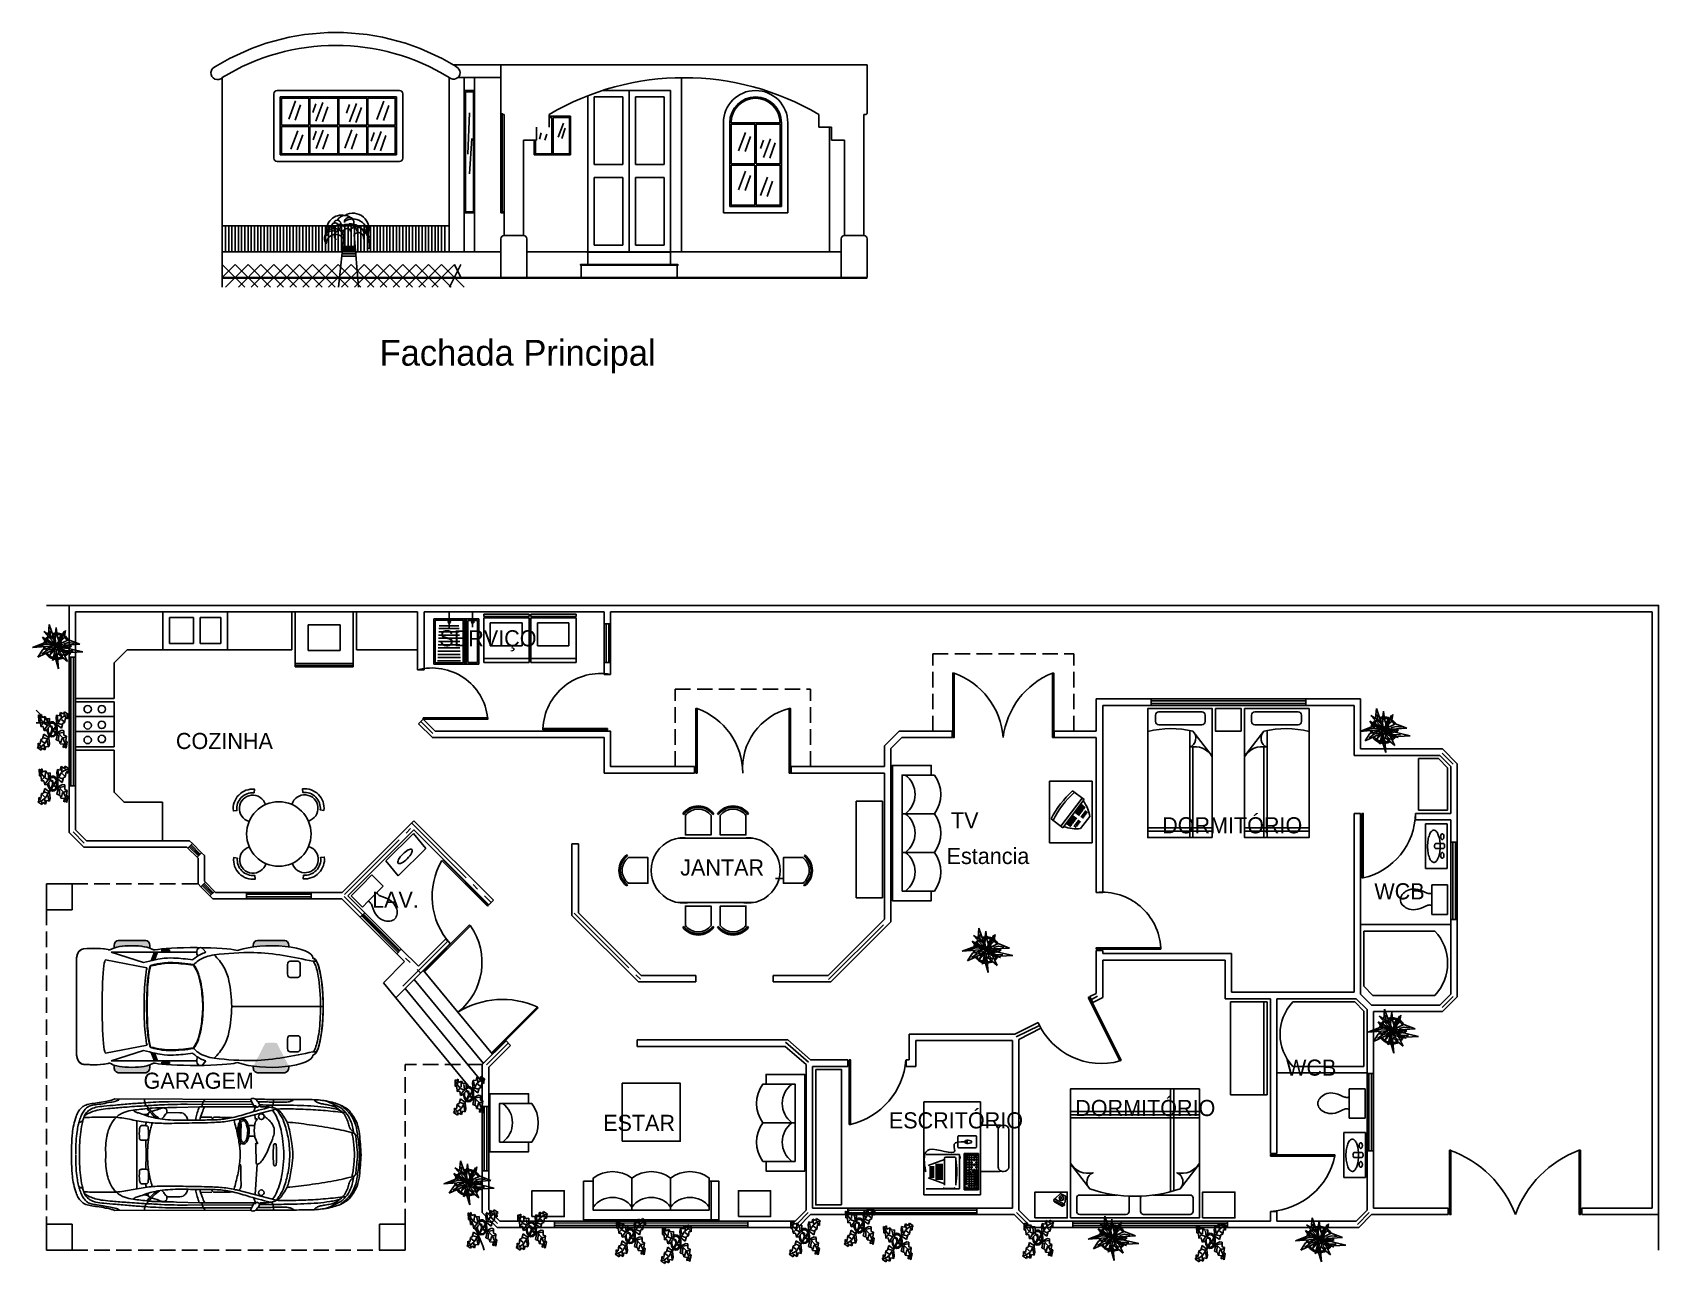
# Model space of a CAD drawing. Extents: x 84.7 to 109.9, y 101.9 to 121.
import ezdxf

# ---------------------------------------------------------------- set-up
doc = ezdxf.new("R2010")
doc.units = 0
doc.linetypes.add('ACAD_ISO02W100', pattern=[15, 12, -3])
doc.linetypes.add('ACAD_ISO04W100', pattern=[30.5, 24, -3, 0.5, -3])
doc.layers.get('0').update_dxf_attribs({"linetype": 'CONTINUOUS'})
for name, color, linetype in [('COLUMNAS', 1, 'CONTINUOUS'), ('EJES', 2, 'ACAD_ISO04W100'), ('muebles', 3, 'CONTINUOUS'), ('MUEBLES1', 3, 'CONTINUOUS'), ('MUROS', 5, 'CONTINUOUS'), ('NIVELES', 3, 'CONTINUOUS'), ('PUERTAS', 33, 'CONTINUOUS'), ('VENTANAS', 4, 'CONTINUOUS'), ('VOLADO', 6, 'ACAD_ISO02W100')]:
    doc.layers.add(name, color=color, linetype=linetype)

msp = doc.modelspace()

# ---------------------------------------------------------------- texts
for s, height, p in [('Fachada Principal', 0.4, (90.09, 115.813)), ('SERVIÇO', 0.25, (91.019, 111.459)), ('COZINHA', 0.25, (86.931, 109.866)), ('TV', 0.25, (98.951, 108.635)), ('DORMITÓRIO', 0.25, (102.226, 108.558)), ('Estancia', 0.25, (98.884, 108.082)), ('JANTAR', 0.25, (94.752, 107.904)), ('WCB', 0.25, (105.517, 107.534)), ('LAV.', 0.25, (89.974, 107.404)), ('WCB', 0.25, (104.148, 104.799)), ('GARAGEM', 0.25, (86.43, 104.596)), ('DORMITÓRIO', 0.25, (100.878, 104.173)), ('ESTAR', 0.25, (93.557, 103.942)), ('ESCRITÓRIO', 0.25, (97.988, 103.981))]:
    msp.add_text(s, height=height).set_placement(p)

# ---------------------------------------------------------------- blocks, each defined once
blk = doc.blocks.new('Sillon3p')
for p, q in [((-0.32, 0.27), (0.18, 0.27)), ((-0.32, -0.33), (0.18, -0.33))]:
    blk.add_line(p, q)
blk.add_lwpolyline([(0.13, 0.87), (0.13, 1.02), (-0.47, 1.02), (-0.47, -1.08), (0.13, -1.08), (0.13, -0.93)])
blk.add_lwpolyline([(-0.32, -0.93), (0.18, -0.93, 0.333333), (0.18, -0.33, 0.333333), (0.18, 0.27, 0.333333), (0.18, 0.87), (-0.32, 0.87)], format="xyb", close=True)
blk.add_lwpolyline([(-0.27, -0.93, 0.5), (-0.27, -0.33, 0.5), (-0.27, 0.27, 0.5), (-0.27, 0.87)], format="xyb")
blk = doc.blocks.new('A$C2A0151CE')
at = {"layer": 'NIVELES', "ltscale": 0.5}
blk.add_blockref('Sillon3p', (0.47, 1.08), dxfattribs=at)
blk = doc.blocks.new('A$C03F75DDD')
at = {"rotation": 270}
blk.add_blockref('A$C2A0151CE', (0, 0.75), dxfattribs=at)
blk = doc.blocks.new('sillon2p')
blk.add_line((-0.005, -0.273), (-0.005, 0.227))
blk.add_lwpolyline([(-0.605, 0.227), (-0.605, -0.273), (0.595, -0.273), (0.595, 0.227, 0.333333), (-0.005, 0.227, 0.333333)], format="xyb", close=True)
blk.add_lwpolyline([(0.595, 0.177), (0.745, 0.177), (0.745, -0.423), (-0.755, -0.423), (-0.755, 0.177), (-0.605, 0.177)])
blk.add_lwpolyline([(0.595, -0.223, 0.5), (-0.005, -0.223, 0.5), (-0.605, -0.223, 0.5)], format="xyb")
blk = doc.blocks.new('A$C57EB403A')
at = {"layer": 'NIVELES', "ltscale": 0.5}
blk.add_blockref('sillon2p', (0.755, 0.423), dxfattribs=at)
blk = doc.blocks.new('A$C6C6F451C')
at = {"rotation": 270}
blk.add_blockref('A$C57EB403A', (0, 1.5), dxfattribs=at)
blk = doc.blocks.new('sillon1p')
blk.add_line((0.321, -0.105), (0.321, 0.395))
for points in [[(0.321, 0.345), (0.471, 0.345), (0.471, -0.255), (-0.429, -0.255), (-0.429, 0.345), (-0.279, 0.345)], [(-0.279, 0.395), (-0.279, -0.105), (0.321, -0.105)]]:
    blk.add_lwpolyline(points)
for points in [[(0.321, 0.395, 0.333333), (-0.279, 0.395)], [(0.321, -0.055, 0.5), (-0.279, -0.055, 0.5)]]:
    blk.add_lwpolyline(points, format="xyb")
blk = doc.blocks.new('A$C7DC96E59')
at = {"layer": 'NIVELES', "ltscale": 0.5}
blk.add_blockref('sillon1p', (0.429, 0.255), dxfattribs=at)
blk = doc.blocks.new('A$C625C3771')
blk.add_blockref('A$C7DC96E59', (0, 0))
blk = doc.blocks.new('comedor4')
for points in [[(-0.382, 0.638), (-0.376, 0.694, 0.482059), (-0.705, 0.357), (-0.649, 0.364, -0.482224)], [(0.7, 0.366), (0.643, 0.373, 0.482224), (0.373, 0.643), (0.367, 0.7, -0.482059)], [(-0.643, -0.373, 0.482224), (-0.373, -0.643), (-0.366, -0.7, -0.482059), (-0.7, -0.367)], [(0.382, -0.638), (0.377, -0.694, 0.482059), (0.705, -0.357), (0.649, -0.364, -0.482224)]]:
    blk.add_lwpolyline(points, format="xyb", close=True)
blk.add_circle((0, 0), 0.5)
for centre, start, end in [((-0.405, 0.395), 16.8363, 254.6505), ((0.401, 0.4), 286.0366, 163.8507), ((-0.4, -0.401), 106.1493, 343.9634), ((0.406, -0.394), 196.949, 74.7632)]:
    blk.add_arc(centre, 0.207, start, end)
blk = doc.blocks.new('A$C3AB52F29')
at = {"layer": 'MUEBLES1', "ltscale": 0.5}
blk.add_blockref('comedor4', (0.705, 0.7), dxfattribs=at)
blk = doc.blocks.new('A$C4D9E494D')
blk.add_blockref('A$C3AB52F29', (0, 0))
blk = doc.blocks.new('A$C77E04C79')
blk.add_blockref('A$C4D9E494D', (0, 0))
blk = doc.blocks.new('A$C3AF02510')
blk.add_blockref('A$C77E04C79', (0, 0))
blk = doc.blocks.new('A$C76F7179B')
at = {"layer": 'MUEBLES1', "ltscale": 0.5}
for p, q in [((0.878, 1.442), (0, 1.442)), ((0, 1.442), (0, 0)), ((0.878, 0), (0.878, 1.442)), ((1.142, 1.081), (0.878, 1.081)), ((1.154, 1.014), (1.154, 0.427)), ((1.318, 0.427), (1.318, 1.014)), ((0.53, 0.905), (0.53, 0.741)), ((0.801, 0.916), (0.544, 0.916)), ((0.632, 0.819), (0.632, 0.822)), ((0.636, 0.822), (0.632, 0.822)), ((0.638, 0.821), (0.632, 0.821)), ((0.636, 0.819), (0.632, 0.819)), ((0.638, 0.824), (0.636, 0.824)), ((0.636, 0.818), (0.636, 0.824)), ((0.638, 0.818), (0.636, 0.818)), ((0.673, 0.829), (0.639, 0.829)), ((0.673, 0.812), (0.639, 0.812)), ((0.673, 0.795), (0.673, 0.846)), ((0.815, 0.741), (0.815, 0.905)), ((0.551, 0.624), (0.036, 0.624)), ((0.319, 0.546), (0.066, 0.454)), ((0.319, 0.567), (0.319, 0.147)), ((0.475, 0.583), (0.339, 0.583)), ((0.494, 0.147), (0.494, 0.567)), ((0.544, 0.73), (0.801, 0.73)), ((0.551, 0.09), (0.551, 0.624)), ((0.563, 0.593), (0.551, 0.593)), ((0.563, 0.571), (0.551, 0.571)), ((0.563, 0.561), (0.551, 0.561)), ((0.563, 0.561), (0.563, 0.593)), ((0.626, 0.077), (0.626, 0.638)), ((0.626, 0.638), (0.849, 0.638)), ((0.634, 0.077), (0.634, 0.638)), ((0.849, 0.632), (0.634, 0.632)), ((0.646, 0.532), (0.646, 0.623)), ((0.646, 0.623), (0.674, 0.623)), ((0.674, 0.532), (0.646, 0.532)), ((0.649, 0.487), (0.649, 0.508)), ((0.649, 0.508), (0.67, 0.508)), ((0.657, 0.611), (0.662, 0.611)), ((0.657, 0.601), (0.657, 0.611)), ((0.662, 0.601), (0.657, 0.601)), ((0.662, 0.583), (0.657, 0.583)), ((0.657, 0.583), (0.657, 0.573)), ((0.657, 0.573), (0.662, 0.573)), ((0.662, 0.555), (0.657, 0.555)), ((0.657, 0.555), (0.657, 0.545)), ((0.657, 0.545), (0.662, 0.545)), ((0.662, 0.611), (0.662, 0.601)), ((0.662, 0.573), (0.662, 0.583)), ((0.662, 0.545), (0.662, 0.555)), ((0.67, 0.508), (0.67, 0.487)), ((0.674, 0.623), (0.674, 0.532)), ((0.692, 0.623), (0.713, 0.623)), ((0.692, 0.602), (0.692, 0.623)), ((0.713, 0.602), (0.692, 0.602)), ((0.692, 0.589), (0.713, 0.589)), ((0.692, 0.567), (0.692, 0.589)), ((0.713, 0.567), (0.692, 0.567)), ((0.692, 0.554), (0.713, 0.554)), ((0.692, 0.532), (0.692, 0.554)), ((0.713, 0.532), (0.692, 0.532)), ((0.692, 0.508), (0.713, 0.508)), ((0.692, 0.487), (0.692, 0.508)), ((0.713, 0.623), (0.713, 0.602)), ((0.713, 0.589), (0.713, 0.567)), ((0.713, 0.554), (0.713, 0.532)), ((0.713, 0.508), (0.713, 0.487)), ((0.73, 0.623), (0.751, 0.623)), ((0.73, 0.602), (0.73, 0.623)), ((0.751, 0.602), (0.73, 0.602)), ((0.73, 0.589), (0.751, 0.589)), ((0.73, 0.567), (0.73, 0.589)), ((0.751, 0.567), (0.73, 0.567)), ((0.73, 0.554), (0.751, 0.554)), ((0.73, 0.532), (0.73, 0.554)), ((0.751, 0.532), (0.73, 0.532)), ((0.73, 0.508), (0.751, 0.508)), ((0.73, 0.487), (0.73, 0.508)), ((0.751, 0.623), (0.751, 0.602)), ((0.751, 0.589), (0.751, 0.567)), ((0.751, 0.554), (0.751, 0.532)), ((0.751, 0.508), (0.751, 0.487)), ((0.769, 0.602), (0.769, 0.623)), ((0.769, 0.623), (0.828, 0.623)), ((0.828, 0.602), (0.769, 0.602)), ((0.769, 0.589), (0.79, 0.589)), ((0.769, 0.567), (0.769, 0.589)), ((0.79, 0.567), (0.769, 0.567)), ((0.769, 0.532), (0.769, 0.554)), ((0.769, 0.554), (0.79, 0.554)), ((0.79, 0.532), (0.769, 0.532)), ((0.79, 0.589), (0.79, 0.567)), ((0.79, 0.554), (0.79, 0.532)), ((0.807, 0.567), (0.807, 0.589)), ((0.807, 0.589), (0.828, 0.589)), ((0.828, 0.567), (0.807, 0.567)), ((0.807, 0.532), (0.807, 0.554)), ((0.807, 0.554), (0.828, 0.554)), ((0.828, 0.532), (0.807, 0.532)), ((0.807, 0.508), (0.828, 0.508)), ((0.807, 0.487), (0.807, 0.508)), ((0.828, 0.623), (0.828, 0.602)), ((0.828, 0.589), (0.828, 0.567)), ((0.828, 0.554), (0.828, 0.532)), ((0.828, 0.508), (0.828, 0.487)), ((0.849, 0.638), (0.849, 0.077)), ((0.319, 0.169), (0.066, 0.26)), ((0.158, 0.434), (0.09, 0.434)), ((0.158, 0.423), (0.09, 0.423)), ((0.158, 0.412), (0.09, 0.412)), ((0.158, 0.4), (0.09, 0.4)), ((0.158, 0.389), (0.09, 0.389)), ((0.158, 0.377), (0.09, 0.377)), ((0.158, 0.366), (0.09, 0.366)), ((0.158, 0.355), (0.09, 0.355)), ((0.158, 0.343), (0.09, 0.343)), ((0.158, 0.332), (0.09, 0.332)), ((0.158, 0.32), (0.09, 0.32)), ((0.158, 0.309), (0.09, 0.309)), ((0.158, 0.297), (0.09, 0.297)), ((0.158, 0.286), (0.09, 0.286)), ((0.158, 0.275), (0.09, 0.275)), ((0.296, 0.469), (0.182, 0.469)), ((0.296, 0.457), (0.182, 0.457)), ((0.296, 0.446), (0.182, 0.446)), ((0.296, 0.434), (0.182, 0.434)), ((0.296, 0.423), (0.182, 0.423)), ((0.296, 0.412), (0.182, 0.412)), ((0.296, 0.4), (0.182, 0.4)), ((0.296, 0.389), (0.182, 0.389)), ((0.296, 0.377), (0.182, 0.377)), ((0.296, 0.366), (0.182, 0.366)), ((0.296, 0.355), (0.182, 0.355)), ((0.296, 0.343), (0.182, 0.343)), ((0.296, 0.332), (0.182, 0.332)), ((0.296, 0.32), (0.182, 0.32)), ((0.296, 0.309), (0.182, 0.309)), ((0.296, 0.297), (0.182, 0.297)), ((0.296, 0.286), (0.182, 0.286)), ((0.296, 0.275), (0.182, 0.275)), ((0.296, 0.263), (0.182, 0.263)), ((0.67, 0.487), (0.649, 0.487)), ((0.649, 0.473), (0.67, 0.473)), ((0.649, 0.452), (0.649, 0.473)), ((0.67, 0.452), (0.649, 0.452)), ((0.649, 0.438), (0.67, 0.438)), ((0.649, 0.417), (0.649, 0.438)), ((0.67, 0.417), (0.649, 0.417)), ((0.649, 0.37), (0.649, 0.392)), ((0.649, 0.392), (0.67, 0.392)), ((0.67, 0.37), (0.649, 0.37)), ((0.649, 0.357), (0.67, 0.357)), ((0.649, 0.335), (0.649, 0.357)), ((0.67, 0.335), (0.649, 0.335)), ((0.649, 0.322), (0.67, 0.322)), ((0.649, 0.301), (0.649, 0.322)), ((0.67, 0.301), (0.649, 0.301)), ((0.649, 0.266), (0.649, 0.287)), ((0.649, 0.287), (0.67, 0.287)), ((0.67, 0.266), (0.649, 0.266)), ((0.67, 0.473), (0.67, 0.452)), ((0.67, 0.438), (0.67, 0.417)), ((0.67, 0.392), (0.67, 0.37)), ((0.67, 0.357), (0.67, 0.335)), ((0.67, 0.322), (0.67, 0.301)), ((0.67, 0.287), (0.67, 0.266)), ((0.713, 0.487), (0.692, 0.487)), ((0.692, 0.452), (0.692, 0.473)), ((0.692, 0.473), (0.713, 0.473)), ((0.713, 0.452), (0.692, 0.452)), ((0.692, 0.438), (0.713, 0.438)), ((0.692, 0.417), (0.692, 0.438)), ((0.713, 0.417), (0.692, 0.417)), ((0.692, 0.392), (0.751, 0.392)), ((0.692, 0.364), (0.692, 0.392)), ((0.721, 0.364), (0.692, 0.364)), ((0.692, 0.357), (0.713, 0.357)), ((0.692, 0.301), (0.692, 0.357)), ((0.713, 0.301), (0.692, 0.301)), ((0.692, 0.266), (0.692, 0.287)), ((0.692, 0.287), (0.713, 0.287)), ((0.713, 0.266), (0.692, 0.266)), ((0.713, 0.473), (0.713, 0.452)), ((0.713, 0.438), (0.713, 0.417)), ((0.713, 0.357), (0.713, 0.301)), ((0.713, 0.287), (0.713, 0.266)), ((0.721, 0.335), (0.721, 0.364)), ((0.751, 0.335), (0.721, 0.335)), ((0.751, 0.487), (0.73, 0.487)), ((0.73, 0.452), (0.73, 0.473)), ((0.73, 0.473), (0.751, 0.473)), ((0.751, 0.452), (0.73, 0.452)), ((0.73, 0.438), (0.751, 0.438)), ((0.73, 0.417), (0.73, 0.438)), ((0.751, 0.417), (0.73, 0.417)), ((0.73, 0.322), (0.751, 0.322)), ((0.73, 0.301), (0.73, 0.322)), ((0.751, 0.301), (0.73, 0.301)), ((0.73, 0.266), (0.73, 0.287)), ((0.73, 0.287), (0.751, 0.287)), ((0.751, 0.266), (0.73, 0.266)), ((0.751, 0.473), (0.751, 0.452)), ((0.751, 0.438), (0.751, 0.417)), ((0.751, 0.392), (0.751, 0.335)), ((0.751, 0.322), (0.751, 0.301)), ((0.751, 0.287), (0.751, 0.266)), ((0.769, 0.452), (0.769, 0.473)), ((0.769, 0.473), (0.79, 0.473)), ((0.79, 0.452), (0.769, 0.452)), ((0.769, 0.335), (0.769, 0.392)), ((0.769, 0.392), (0.79, 0.392)), ((0.79, 0.335), (0.769, 0.335)), ((0.769, 0.322), (0.79, 0.322)), ((0.769, 0.301), (0.769, 0.322)), ((0.79, 0.301), (0.769, 0.301)), ((0.769, 0.266), (0.769, 0.287)), ((0.769, 0.287), (0.79, 0.287)), ((0.79, 0.266), (0.769, 0.266)), ((0.79, 0.473), (0.79, 0.452)), ((0.79, 0.392), (0.79, 0.335)), ((0.79, 0.322), (0.79, 0.301)), ((0.79, 0.287), (0.79, 0.266)), ((0.828, 0.487), (0.807, 0.487)), ((0.807, 0.452), (0.807, 0.473)), ((0.807, 0.473), (0.828, 0.473)), ((0.828, 0.452), (0.807, 0.452)), ((0.807, 0.417), (0.807, 0.438)), ((0.807, 0.438), (0.828, 0.438)), ((0.828, 0.417), (0.807, 0.417)), ((0.807, 0.367), (0.807, 0.392)), ((0.807, 0.392), (0.828, 0.392)), ((0.828, 0.367), (0.807, 0.367)), ((0.807, 0.362), (0.828, 0.362)), ((0.807, 0.342), (0.807, 0.362)), ((0.828, 0.342), (0.807, 0.342)), ((0.807, 0.161), (0.807, 0.337)), ((0.807, 0.337), (0.828, 0.337)), ((0.828, 0.473), (0.828, 0.452)), ((0.828, 0.438), (0.828, 0.417)), ((0.828, 0.392), (0.828, 0.367)), ((0.828, 0.362), (0.828, 0.342)), ((0.828, 0.337), (0.828, 0.161)), ((0.878, 0.36), (1.142, 0.36)), ((0, 0), (0.878, 0)), ((0.036, 0.09), (0.551, 0.09)), ((0.296, 0.252), (0.182, 0.252)), ((0.296, 0.24), (0.182, 0.24)), ((0.327, 0.096), (0.463, 0.096)), ((0.849, 0.077), (0.626, 0.077)), ((0.849, 0.082), (0.634, 0.082)), ((0.649, 0.252), (0.67, 0.252)), ((0.649, 0.231), (0.649, 0.252)), ((0.67, 0.231), (0.649, 0.231)), ((0.649, 0.217), (0.67, 0.217)), ((0.649, 0.196), (0.649, 0.217)), ((0.67, 0.196), (0.649, 0.196)), ((0.649, 0.182), (0.67, 0.182)), ((0.649, 0.161), (0.649, 0.182)), ((0.67, 0.161), (0.649, 0.161)), ((0.649, 0.12), (0.67, 0.12)), ((0.649, 0.091), (0.649, 0.12)), ((0.67, 0.091), (0.649, 0.091)), ((0.67, 0.252), (0.67, 0.231)), ((0.67, 0.217), (0.67, 0.196)), ((0.67, 0.182), (0.67, 0.161)), ((0.67, 0.12), (0.67, 0.091)), ((0.692, 0.252), (0.713, 0.252)), ((0.692, 0.231), (0.692, 0.252)), ((0.713, 0.231), (0.692, 0.231)), ((0.692, 0.217), (0.713, 0.217)), ((0.692, 0.196), (0.692, 0.217)), ((0.713, 0.196), (0.692, 0.196)), ((0.692, 0.182), (0.713, 0.182)), ((0.692, 0.161), (0.692, 0.182)), ((0.713, 0.161), (0.692, 0.161)), ((0.692, 0.147), (0.713, 0.147)), ((0.692, 0.126), (0.692, 0.147)), ((0.713, 0.126), (0.692, 0.126)), ((0.692, 0.112), (0.713, 0.112)), ((0.692, 0.091), (0.692, 0.112)), ((0.713, 0.091), (0.692, 0.091)), ((0.713, 0.252), (0.713, 0.231)), ((0.713, 0.217), (0.713, 0.196)), ((0.713, 0.182), (0.713, 0.161)), ((0.713, 0.147), (0.713, 0.126)), ((0.713, 0.112), (0.713, 0.091)), ((0.73, 0.252), (0.751, 0.252)), ((0.73, 0.231), (0.73, 0.252)), ((0.751, 0.231), (0.73, 0.231)), ((0.73, 0.217), (0.751, 0.217)), ((0.73, 0.196), (0.73, 0.217)), ((0.751, 0.196), (0.73, 0.196)), ((0.73, 0.182), (0.751, 0.182)), ((0.73, 0.161), (0.73, 0.182)), ((0.751, 0.161), (0.73, 0.161)), ((0.73, 0.147), (0.751, 0.147)), ((0.73, 0.126), (0.73, 0.147)), ((0.751, 0.126), (0.73, 0.126)), ((0.73, 0.112), (0.751, 0.112)), ((0.73, 0.091), (0.73, 0.112)), ((0.751, 0.091), (0.73, 0.091)), ((0.751, 0.252), (0.751, 0.231)), ((0.751, 0.217), (0.751, 0.196)), ((0.751, 0.182), (0.751, 0.161)), ((0.751, 0.147), (0.751, 0.126)), ((0.751, 0.112), (0.751, 0.091)), ((0.769, 0.252), (0.79, 0.252)), ((0.769, 0.231), (0.769, 0.252)), ((0.79, 0.231), (0.769, 0.231)), ((0.769, 0.217), (0.79, 0.217)), ((0.769, 0.196), (0.769, 0.217)), ((0.79, 0.196), (0.769, 0.196)), ((0.769, 0.182), (0.79, 0.182)), ((0.769, 0.161), (0.769, 0.182)), ((0.79, 0.161), (0.769, 0.161)), ((0.769, 0.147), (0.79, 0.147)), ((0.769, 0.126), (0.769, 0.147)), ((0.79, 0.126), (0.769, 0.126)), ((0.769, 0.091), (0.769, 0.112)), ((0.769, 0.112), (0.79, 0.112)), ((0.79, 0.091), (0.769, 0.091)), ((0.79, 0.252), (0.79, 0.231)), ((0.79, 0.217), (0.79, 0.196)), ((0.79, 0.182), (0.79, 0.161)), ((0.79, 0.147), (0.79, 0.126)), ((0.79, 0.112), (0.79, 0.091)), ((0.828, 0.161), (0.807, 0.161)), ((0.807, 0.126), (0.807, 0.152)), ((0.807, 0.152), (0.828, 0.152)), ((0.828, 0.126), (0.807, 0.126)), ((0.807, 0.12), (0.828, 0.12)), ((0.807, 0.091), (0.807, 0.12)), ((0.828, 0.091), (0.807, 0.091)), ((0.828, 0.152), (0.828, 0.126)), ((0.828, 0.12), (0.828, 0.091))]:
    blk.add_line(p, q, dxfattribs=at)
at = {"layer": 'MUEBLES1', "ltscale": 0.5, "extrusion": (0, 0, -1)}
for centre, major_axis, start_param, end_param in [((1.142, 0.937), (-0.176, 0), 1.570796, 1.896657), ((1.236, 1.014), (0.0817, 0), 3.141593, 4.712389), ((1.236, 1.014), (0.0817, 0), 4.712389, 6.283185), ((0.544, 0.905), (-0.0139, 0), 6.283185, 7.853982), ((0.697, 0.821), (-0.0595, 0), 5.815902, 6.750469), ((0.676, 0.748), (-0.12, 0), 1.301874, 2.02112), ((0.676, 0.894), (-0.12, 0), 4.262065, 4.981312), ((0.719, 0.821), (-0.0213, 0), 2.02112, 4.262065), ((0.801, 0.905), (0.0139, 0), 4.712389, 6.283185), ((0.339, 0.567), (0.0196, 0), 3.141593, 4.712389), ((0.475, 0.567), (0.0196, 0), 4.712389, 6.283185), ((-1.043, 0.354), (-1.556, 0), 2.985973, 3.29291), ((0.544, 0.741), (-0.0139, 0), 4.712389, 6.283185), ((0.801, 0.741), (0.0139, 0), 0, 1.570796), ((1.142, 0.505), (0.176, 0), 1.244935, 1.570796), ((1.236, 0.427), (0.0817, 0), 1.570796, 3.141593), ((1.236, 0.427), (-0.0817, 0), 3.141593, 4.712389), ((0.327, 0.112), (0.0196, 0), 1.570796, 3.141593), ((0.463, 0.112), (0.0196, 0), 0, 1.570796)]:
    blk.add_ellipse(centre, major_axis=major_axis, ratio=0.820582, start_param=start_param, end_param=end_param, dxfattribs=at)
at = {"layer": 'MUEBLES1', "ltscale": 0.5}
blk.add_open_spline([(0.632, 0.821), (0.559, 0.82), (0.432, 0.819), (0.551, 0.558), (-0.031, 0.847), (0.006, 0.489), (0.026, 0.378), (0.029, 0.357)], degree=3, knots=[0, 0, 0, 0, 0.0949578, 0.1647147, 0.387267, 0.5856932, 0.6308386, 0.6308386, 0.6308386, 0.6308386], dxfattribs=at)
blk = doc.blocks.new('A$C367C065E')
for p, q in [((0.063, 0.534), (0.063, -0.166)), ((0.754, 0.534), (0.063, 0.534)), ((0.122, -0.166), (0.122, 0.534)), ((0.754, 0.534), (0.754, -0.166)), ((0.766, 0.512), (0.766, -0.144)), ((0.777, 0.534), (0.777, -0.166)), ((0.812, 0.534), (0.777, 0.534)), ((0.812, 0.534), (0.812, -0.166)), ((0.319, -0.061), (0.319, 0.437)), ((0.319, 0.437), (0.677, 0.437)), ((0.677, 0.437), (0.677, -0.061)), ((0.754, -0.166), (0.063, -0.166)), ((0.063, -0.197), (0.063, -0.897)), ((0.754, -0.197), (0.063, -0.197)), ((0.122, -0.897), (0.122, -0.197)), ((0.677, -0.061), (0.319, -0.061)), ((0.754, -0.197), (0.754, -0.897)), ((0.766, -0.219), (0.766, -0.875)), ((0.812, -0.166), (0.777, -0.166)), ((0.777, -0.197), (0.777, -0.897)), ((0.812, -0.197), (0.777, -0.197)), ((0.812, -0.197), (0.812, -0.897)), ((0.319, -0.784), (0.319, -0.297)), ((0.319, -0.297), (0.677, -0.297)), ((0.677, -0.297), (0.677, -0.784)), ((0.754, -0.897), (0.063, -0.897)), ((0.677, -0.784), (0.319, -0.784)), ((0.812, -0.897), (0.777, -0.897))]:
    blk.add_line(p, q)
blk = doc.blocks.new('A$C1C6D3102')
at = {"layer": 'MUEBLES1', "ltscale": 0.5, "rotation": 90}
blk.add_blockref('A$C367C065E', (0.534, -0.063), dxfattribs=at)
blk = doc.blocks.new('lavadero')
for p, q in [((0.359, 0.359), (-0.341, 0.359)), ((-0.341, -0.116), (-0.341, 0.359)), ((0.339, 0.339), (-0.321, 0.339)), ((-0.321, -0.096), (-0.321, 0.339)), ((-0.291, -0.055), (-0.291, 0.301)), ((-0.241, -0.053), (-0.241, 0.299)), ((-0.191, -0.05), (-0.191, 0.297)), ((-0.141, -0.048), (-0.141, 0.295)), ((-0.091, -0.046), (-0.091, 0.292)), ((-0.041, -0.044), (-0.041, 0.29)), ((0.009, -0.042), (0.009, 0.288)), ((0.059, -0.04), (0.059, 0.286)), ((0.109, -0.038), (0.109, 0.284)), ((0.159, -0.035), (0.159, 0.281)), ((0.209, -0.033), (0.209, 0.279)), ((0.25, 0.277), (0.25, -0.031)), ((0.339, -0.096), (0.339, 0.339)), ((0.359, -0.116), (0.359, 0.359)), ((0.228, 0.121), (0.469, 0.121)), ((0.339, 0.121), (0.228, 0.121)), ((-0.341, -0.116), (0.359, -0.116)), ((-0.341, -0.116), (-0.341, -0.341)), ((-0.341, -0.141), (0.359, -0.141)), ((-0.321, -0.096), (0.339, -0.096)), ((-0.316, -0.166), (0.334, -0.166)), ((-0.316, -0.166), (-0.316, -0.316)), ((0.334, -0.241), (0.233, -0.241)), ((0.307, -0.22), (0.307, -0.273)), ((0.334, -0.316), (0.334, -0.166)), ((0.334, -0.241), (0.456, -0.241)), ((0.359, -0.341), (0.359, -0.116)), ((-0.341, -0.341), (0.359, -0.341)), ((-0.316, -0.316), (0.334, -0.316))]:
    blk.add_line(p, q)
for centre, radius in [((0.311, 0.12), 0.017), ((0.308, -0.242), 0.0146)]:
    blk.add_circle(centre, radius)
blk = doc.blocks.new('A$C59001093')
at = {"layer": 'MUEBLES1', "ltscale": 0.5}
blk.add_blockref('lavadero', (0.341, 0.341), dxfattribs=at)
blk = doc.blocks.new('A$C630C3FF1')
blk.add_blockref('A$C59001093', (0, 0))
blk = doc.blocks.new('A$C5CE1779E')
at = {"rotation": 90}
blk.add_blockref('A$C630C3FF1', (0.7, 0), dxfattribs=at)
blk = doc.blocks.new('A$C5D171719')
at = {"rotation": 270}
for name, p in [('A$C5CE1779E', (0, 2.206)), ('A$C1C6D3102', (0.026, 1.43))]:
    blk.add_blockref(name, p, dxfattribs=at)
blk = doc.blocks.new('A$C24F546D3')
at = {"layer": 'MUEBLES1', "ltscale": 0.5}
for p, q in [((0.35, 2.55), (0.35, 0.55)), ((0.4, 2.55), (0.4, 0.55)), ((0.45, 2.55), (0.45, 0.55)), ((1.578, 2.154), (0, 2.154)), ((1.578, 2.104), (0, 2.104)), ((1.81, 0.437), (1.734, 0.298)), ((1.734, 0.298), (1.736, 0.297)), ((1.81, 0.437), (1.812, 0.436))]:
    blk.add_line(p, q, dxfattribs=at)
for points in [[(2, 2.6), (1.6, 2.6), (1.6, 3.1), (2, 3.1)], [(2, 0.55), (0, 0.55), (0, 2.55), (2, 2.55)], [(2, 0), (2, 0.5), (1.6, 0.5), (1.6, 0)]]:
    blk.add_lwpolyline(points, close=True, dxfattribs=at)
for points in [[(1.55, 2.25, 0.535184), (1.3, 2.2, 0.336876), (1.15, 2.55)], [(1.164, 0.551), (1.55, 0.85, 0.162278), (1.55, 2.25), (1.164, 2.549)], [(1.661, 1.65, 0.181422), (1.691, 1.639), (1.899, 1.639, 0.414214), (1.945, 1.685), (1.945, 2.407, 0.414214), (1.899, 2.453), (1.691, 2.453, 0.414214), (1.646, 2.407), (1.646, 1.831)], [(1.646, 1.269), (1.646, 0.693, 0.414214), (1.691, 0.647), (1.899, 0.647, 0.414214), (1.945, 0.693), (1.945, 1.415, 0.414214), (1.899, 1.461), (1.691, 1.461, 0.181422), (1.661, 1.45)], [(1.15, 0.55, 0.336876), (1.3, 0.9, 0.535184), (1.55, 0.85)], [(1.785, 0.451), (1.768, 0.46, 0.080612), (1.764, 0.461), (1.676, 0.477, 0.322823), (1.663, 0.471), (1.626, 0.402, 0.322823), (1.628, 0.388), (1.69, 0.323, 0.080612), (1.692, 0.32), (1.709, 0.311)], [(1.736, 0.297, 0.414214), (1.752, 0.301), (1.817, 0.421, 0.414214), (1.812, 0.436)]]:
    blk.add_lwpolyline(points, format="xyb", dxfattribs=at)
blk.add_lwpolyline([(1.785, 0.451), (1.709, 0.311)], dxfattribs=at)
for radius in [0.0347, 0.00926]:
    blk.add_circle((1.693, 0.411), radius, dxfattribs=at)
for centre, start, end in [((1.722, 0.305), 153.5046, 330.9362), ((1.797, 0.444), 332.3014, 149.7329)]:
    blk.add_arc(centre, 0.0142, start, end, dxfattribs=at)
blk = doc.blocks.new('A$C0378492A')
at = {"rotation": 180}
blk.add_blockref('A$C24F546D3', (2, 3.1), dxfattribs=at)
blk = doc.blocks.new('cama2')
for p, q in [((-0.838, 0.256), (-0.838, 1.256)), ((-0.788, 1.256), (-0.788, 0.256)), ((-0.938, 0.606), (0.721, 0.606)), ((-0.938, 0.556), (0.462, 0.556)), ((-0.838, -0.244), (-0.838, -1.244)), ((-0.788, -1.244), (-0.788, -0.244)), ((-0.938, -0.544), (0.462, -0.544)), ((-0.938, -0.594), (0.721, -0.594))]:
    blk.add_line(p, q)
for points in [[(-0.938, 0.256), (-0.938, 1.256), (1.062, 1.256), (1.062, 0.256)], [(0.712, -0.194), (0.712, 0.206), (1.062, 0.206), (1.062, -0.194)], [(1.062, -0.244), (-0.938, -0.244), (-0.938, -1.244), (1.062, -1.244)]]:
    blk.add_lwpolyline(points, close=True)
for points in [[(0.326, 0.257), (0.712, 0.556, 0.117175), (0.708, 1.256)], [(0.312, 0.256, 0.336876), (0.462, 0.606, 0.535184), (0.712, 0.556)], [(0.712, -0.544, 0.535184), (0.462, -0.594, 0.336876), (0.312, -0.244)], [(0.708, -1.244, 0.117175), (0.712, -0.544), (0.326, -0.245)]]:
    blk.add_lwpolyline(points, format="xyb")
for points in [[(0.962, 0.366), (0.862, 0.366, -0.414214), (0.812, 0.416), (0.812, 1.087, -0.414214), (0.862, 1.137), (0.962, 1.137, -0.414214), (1.012, 1.087), (1.012, 0.416, -0.414214)], [(0.962, -1.125, 0.414214), (1.012, -1.075), (1.012, -0.404, 0.414214), (0.962, -0.354), (0.862, -0.354, 0.414214), (0.812, -0.404), (0.812, -1.075, 0.414214), (0.862, -1.125)]]:
    blk.add_lwpolyline(points, format="xyb", close=True)
blk = doc.blocks.new('A$C607F5F42')
at = {"layer": 'NIVELES', "ltscale": 0.5}
blk.add_blockref('cama2', (0.938, 1.244), dxfattribs=at)
blk = doc.blocks.new('A$C06111A98')
at = {"rotation": 90}
blk.add_blockref('A$C607F5F42', (2.5, 0), dxfattribs=at)
blk = doc.blocks.new('A$C3AFF09A7')
at = {"layer": 'MUEBLES1', "ltscale": 0.5}
for p, q in [((0.569, 1.442), (0, 1.442)), ((0, 1.442), (0, 0)), ((0.519, 0), (0.519, 1.442)), ((0.569, 0), (0.569, 1.442)), ((0, 0), (0.569, 0))]:
    blk.add_line(p, q, dxfattribs=at)
blk = doc.blocks.new('A$C19DC1BFA')
at = {"rotation": 270}
blk.add_blockref('A$C3AFF09A7', (0, 0.569), dxfattribs=at)
blk = doc.blocks.new('A$C6D152104')
at = {"layer": 'MUEBLES1', "ltscale": 0.5}
for p, q in [((0.009, 0.268), (0, 0.249)), ((0.009, 0.268), (0, 0.249)), ((0.017, 0.289), (0.009, 0.268)), ((0.017, 0.289), (0.009, 0.268)), ((0.03, 0.308), (0.017, 0.289)), ((0.03, 0.308), (0.017, 0.289)), ((0.046, 0.327), (0.03, 0.308)), ((0.046, 0.327), (0.03, 0.308)), ((0.067, 0.344), (0.046, 0.327)), ((0.067, 0.344), (0.046, 0.327)), ((0.086, 0.36), (0.067, 0.344)), ((0.086, 0.36), (0.067, 0.344)), ((0.111, 0.372), (0.086, 0.36)), ((0.111, 0.372), (0.086, 0.36)), ((0.138, 0.382), (0.111, 0.372)), ((0.138, 0.382), (0.111, 0.372)), ((0.169, 0.391), (0.138, 0.382)), ((0.169, 0.391), (0.138, 0.382)), ((0.201, 0.392), (0.169, 0.391)), ((0.201, 0.392), (0.169, 0.391)), ((0.233, 0.391), (0.201, 0.392)), ((0.233, 0.391), (0.201, 0.392)), ((0.269, 0.385), (0.233, 0.391)), ((0.269, 0.385), (0.233, 0.391)), ((0.308, 0.375), (0.269, 0.385)), ((0.308, 0.375), (0.269, 0.385)), ((0.348, 0.36), (0.308, 0.375)), ((0.348, 0.36), (0.308, 0.375)), ((0.388, 0.339), (0.348, 0.36)), ((0.388, 0.339), (0.348, 0.36)), ((0.403, 0.332), (0.388, 0.339)), ((0.403, 0.332), (0.388, 0.339)), ((0.416, 0.327), (0.403, 0.332)), ((0.416, 0.327), (0.403, 0.332)), ((0.429, 0.325), (0.416, 0.327)), ((0.429, 0.325), (0.416, 0.327)), ((0.44, 0.323), (0.429, 0.325)), ((0.44, 0.323), (0.429, 0.325)), ((0.451, 0.322), (0.44, 0.323)), ((0.451, 0.322), (0.44, 0.323)), ((0.463, 0.323), (0.451, 0.322)), ((0.463, 0.323), (0.451, 0.322)), ((0.474, 0.325), (0.463, 0.323)), ((0.474, 0.325), (0.463, 0.323)), ((0.485, 0.329), (0.474, 0.325)), ((0.485, 0.329), (0.474, 0.325)), ((0.733, 0.456), (0.485, 0.456)), ((0.733, 0.456), (0.485, 0.456)), ((0.485, 0.456), (0.485, 0.329)), ((0.485, 0.456), (0.485, 0.329)), ((0.485, 0), (0.485, 0.329)), ((0.485, 0.329), (0.485, 0.22)), ((0.485, 0), (0.485, 0.329)), ((0.485, 0.329), (0.485, 0.22)), ((0.733, 0.23), (0.733, 0.456)), ((0.733, 0.23), (0.733, 0.456)), ((0, 0.249), (0, 0.227)), ((0, 0.249), (0, 0.227)), ((0, 0.227), (0, 0.208)), ((0, 0.227), (0, 0.208)), ((0, 0.208), (0.009, 0.188)), ((0, 0.208), (0.009, 0.188)), ((0.009, 0.188), (0.017, 0.166)), ((0.009, 0.188), (0.017, 0.166)), ((0.017, 0.166), (0.03, 0.15)), ((0.017, 0.166), (0.03, 0.15)), ((0.03, 0.15), (0.046, 0.132)), ((0.03, 0.15), (0.046, 0.132)), ((0.046, 0.132), (0.067, 0.115)), ((0.046, 0.132), (0.067, 0.115)), ((0.067, 0.115), (0.086, 0.102)), ((0.067, 0.115), (0.086, 0.102)), ((0.086, 0.102), (0.111, 0.09)), ((0.086, 0.102), (0.111, 0.09)), ((0.111, 0.09), (0.138, 0.082)), ((0.111, 0.09), (0.138, 0.082)), ((0.138, 0.082), (0.169, 0.074)), ((0.138, 0.082), (0.169, 0.074)), ((0.169, 0.074), (0.201, 0.071)), ((0.169, 0.074), (0.201, 0.071)), ((0.201, 0.071), (0.233, 0.074)), ((0.201, 0.071), (0.233, 0.074)), ((0.233, 0.074), (0.269, 0.079)), ((0.233, 0.074), (0.269, 0.079)), ((0.269, 0.079), (0.308, 0.092)), ((0.269, 0.079), (0.308, 0.092)), ((0.308, 0.092), (0.348, 0.107)), ((0.308, 0.092), (0.348, 0.107)), ((0.348, 0.107), (0.388, 0.128)), ((0.348, 0.107), (0.388, 0.128)), ((0.388, 0.128), (0.403, 0.135)), ((0.388, 0.128), (0.403, 0.135)), ((0.403, 0.135), (0.414, 0.14)), ((0.403, 0.135), (0.414, 0.14)), ((0.414, 0.14), (0.427, 0.144)), ((0.414, 0.14), (0.427, 0.144)), ((0.427, 0.144), (0.44, 0.145)), ((0.427, 0.144), (0.44, 0.145)), ((0.44, 0.145), (0.451, 0.146)), ((0.44, 0.145), (0.451, 0.146)), ((0.451, 0.146), (0.462, 0.145)), ((0.451, 0.146), (0.462, 0.145)), ((0.462, 0.145), (0.474, 0.142)), ((0.462, 0.145), (0.474, 0.142)), ((0.474, 0.142), (0.485, 0.14)), ((0.474, 0.142), (0.485, 0.14)), ((0.485, 0.22), (0.485, 0)), ((0.485, 0.14), (0.485, 0)), ((0.485, 0.14), (0.485, 0)), ((0.733, 0), (0.733, 0.23)), ((0.733, 0), (0.733, 0.23)), ((0.485, 0), (0.733, 0))]:
    blk.add_line(p, q, dxfattribs=at)
blk = doc.blocks.new('A$C3B9220A3')
at = {"rotation": 180}
blk.add_blockref('A$C6D152104', (0.733, 0.456), dxfattribs=at)
blk = doc.blocks.new('A$C4AEC1806')
at = {"layer": 'MUEBLES1', "ltscale": 0.5}
for p, q in [((0, 0.693), (0.168, 0.693)), ((0, 0.34), (0, 0.693)), ((0, 0.693), (0.168, 0.693)), ((0, 0.34), (0, 0.693)), ((0.056, 0.5), (0.061, 0.52)), ((0.056, 0.5), (0.061, 0.52)), ((0.061, 0.52), (0.068, 0.536)), ((0.061, 0.52), (0.068, 0.536)), ((0.068, 0.536), (0.075, 0.55)), ((0.068, 0.536), (0.075, 0.55)), ((0.075, 0.55), (0.085, 0.564)), ((0.075, 0.55), (0.085, 0.564)), ((0.085, 0.564), (0.093, 0.573)), ((0.085, 0.564), (0.093, 0.573)), ((0.093, 0.573), (0.103, 0.582)), ((0.093, 0.573), (0.103, 0.582)), ((0.103, 0.582), (0.112, 0.588)), ((0.103, 0.582), (0.112, 0.588)), ((0.112, 0.588), (0.12, 0.591)), ((0.112, 0.588), (0.12, 0.591)), ((0.12, 0.591), (0.132, 0.594)), ((0.12, 0.591), (0.132, 0.594)), ((0.132, 0.594), (0.141, 0.591)), ((0.132, 0.594), (0.141, 0.591)), ((0.141, 0.591), (0.148, 0.588)), ((0.141, 0.591), (0.148, 0.588)), ((0.148, 0.588), (0.157, 0.585)), ((0.148, 0.588), (0.157, 0.585)), ((0.157, 0.585), (0.166, 0.576)), ((0.157, 0.585), (0.166, 0.576)), ((0.166, 0.576), (0.174, 0.568)), ((0.166, 0.576), (0.174, 0.568)), ((0.168, 0.693), (0.336, 0.693)), ((0.168, 0.693), (0.336, 0.693)), ((0.174, 0.568), (0.18, 0.559)), ((0.174, 0.568), (0.18, 0.559)), ((0.18, 0.559), (0.188, 0.546)), ((0.18, 0.559), (0.188, 0.546)), ((0.188, 0.546), (0.195, 0.533)), ((0.188, 0.546), (0.195, 0.533)), ((0.195, 0.533), (0.205, 0.503)), ((0.195, 0.533), (0.205, 0.503)), ((0.241, 0.516), (0.237, 0.51)), ((0.241, 0.516), (0.237, 0.51)), ((0.237, 0.51), (0.237, 0.5)), ((0.237, 0.51), (0.237, 0.5)), ((0.243, 0.525), (0.241, 0.516)), ((0.243, 0.525), (0.241, 0.516)), ((0.248, 0.529), (0.243, 0.525)), ((0.248, 0.529), (0.243, 0.525)), ((0.252, 0.533), (0.248, 0.529)), ((0.252, 0.533), (0.248, 0.529)), ((0.257, 0.533), (0.252, 0.533)), ((0.257, 0.533), (0.252, 0.533)), ((0.262, 0.536), (0.257, 0.533)), ((0.262, 0.536), (0.257, 0.533)), ((0.268, 0.533), (0.262, 0.536)), ((0.268, 0.533), (0.262, 0.536)), ((0.271, 0.533), (0.268, 0.533)), ((0.271, 0.533), (0.268, 0.533)), ((0.277, 0.529), (0.271, 0.533)), ((0.277, 0.529), (0.271, 0.533)), ((0.28, 0.525), (0.277, 0.529)), ((0.28, 0.525), (0.277, 0.529)), ((0.284, 0.516), (0.28, 0.525)), ((0.284, 0.516), (0.28, 0.525)), ((0.286, 0.51), (0.284, 0.516)), ((0.286, 0.51), (0.284, 0.516)), ((0.288, 0.5), (0.286, 0.51)), ((0.288, 0.5), (0.286, 0.51)), ((0.336, 0.693), (0.336, 0.344)), ((0.336, 0.693), (0.336, 0.344)), ((0, 0.34), (0, 0.34)), ((0, 0), (0, 0.34)), ((0, 0.34), (0, 0.34)), ((0, 0), (0, 0.34)), ((0.033, 0.367), (0.035, 0.391)), ((0.033, 0.367), (0.035, 0.391)), ((0.033, 0.344), (0.033, 0.367)), ((0.033, 0.344), (0.033, 0.367)), ((0.033, 0.317), (0.033, 0.344)), ((0.033, 0.317), (0.033, 0.344)), ((0.035, 0.292), (0.033, 0.317)), ((0.035, 0.292), (0.033, 0.317)), ((0.035, 0.391), (0.037, 0.415)), ((0.035, 0.391), (0.037, 0.415)), ((0.037, 0.267), (0.035, 0.292)), ((0.037, 0.267), (0.035, 0.292)), ((0.037, 0.415), (0.041, 0.44)), ((0.037, 0.415), (0.041, 0.44)), ((0.041, 0.245), (0.037, 0.267)), ((0.041, 0.245), (0.037, 0.267)), ((0.041, 0.44), (0.044, 0.461)), ((0.041, 0.44), (0.044, 0.461)), ((0.044, 0.461), (0.05, 0.483)), ((0.044, 0.461), (0.05, 0.483)), ((0.05, 0.483), (0.056, 0.5)), ((0.05, 0.483), (0.056, 0.5)), ((0.141, 0.346), (0.143, 0.356)), ((0.141, 0.346), (0.143, 0.356)), ((0.143, 0.34), (0.141, 0.346)), ((0.141, 0.346), (0.141, 0.346)), ((0.141, 0.346), (0.141, 0.346)), ((0.143, 0.34), (0.141, 0.346)), ((0.143, 0.362), (0.145, 0.367)), ((0.143, 0.362), (0.145, 0.367)), ((0.143, 0.356), (0.143, 0.362)), ((0.143, 0.356), (0.143, 0.362)), ((0.143, 0.33), (0.143, 0.34)), ((0.143, 0.33), (0.143, 0.34)), ((0.145, 0.326), (0.143, 0.33)), ((0.145, 0.326), (0.143, 0.33)), ((0.145, 0.367), (0.148, 0.374)), ((0.145, 0.367), (0.148, 0.374)), ((0.148, 0.319), (0.145, 0.326)), ((0.148, 0.319), (0.145, 0.326)), ((0.148, 0.374), (0.152, 0.379)), ((0.148, 0.374), (0.152, 0.379)), ((0.152, 0.314), (0.148, 0.319)), ((0.152, 0.314), (0.148, 0.319)), ((0.152, 0.379), (0.156, 0.383)), ((0.152, 0.379), (0.156, 0.383)), ((0.156, 0.31), (0.152, 0.314)), ((0.156, 0.31), (0.152, 0.314)), ((0.156, 0.383), (0.161, 0.383)), ((0.156, 0.383), (0.161, 0.383)), ((0.161, 0.31), (0.156, 0.31)), ((0.161, 0.31), (0.156, 0.31)), ((0.161, 0.383), (0.164, 0.386)), ((0.161, 0.383), (0.164, 0.386)), ((0.164, 0.307), (0.161, 0.31)), ((0.164, 0.307), (0.161, 0.31)), ((0.164, 0.386), (0.275, 0.386)), ((0.164, 0.386), (0.275, 0.386)), ((0.275, 0.307), (0.164, 0.307)), ((0.275, 0.307), (0.164, 0.307)), ((0.205, 0.503), (0.218, 0.468)), ((0.205, 0.503), (0.218, 0.468)), ((0.218, 0.468), (0.224, 0.428)), ((0.218, 0.468), (0.224, 0.428)), ((0.224, 0.262), (0.218, 0.22)), ((0.224, 0.262), (0.218, 0.22)), ((0.224, 0.428), (0.228, 0.386)), ((0.224, 0.428), (0.228, 0.386)), ((0.228, 0.304), (0.224, 0.262)), ((0.228, 0.304), (0.224, 0.262)), ((0.228, 0.386), (0.228, 0.304)), ((0.228, 0.304), (0.228, 0.304)), ((0.237, 0.5), (0.236, 0.491)), ((0.237, 0.5), (0.236, 0.491)), ((0.236, 0.491), (0.237, 0.483)), ((0.236, 0.491), (0.236, 0.491)), ((0.236, 0.491), (0.236, 0.491)), ((0.236, 0.491), (0.237, 0.483)), ((0.237, 0.483), (0.237, 0.477)), ((0.237, 0.483), (0.237, 0.477)), ((0.237, 0.477), (0.241, 0.468)), ((0.237, 0.477), (0.241, 0.468)), ((0.241, 0.468), (0.243, 0.461)), ((0.241, 0.468), (0.243, 0.461)), ((0.243, 0.461), (0.248, 0.456)), ((0.243, 0.461), (0.248, 0.456)), ((0.248, 0.456), (0.252, 0.452)), ((0.248, 0.456), (0.252, 0.452)), ((0.252, 0.452), (0.257, 0.448)), ((0.252, 0.452), (0.257, 0.448)), ((0.257, 0.448), (0.262, 0.448)), ((0.257, 0.448), (0.262, 0.448)), ((0.262, 0.448), (0.268, 0.448)), ((0.262, 0.448), (0.268, 0.448)), ((0.268, 0.448), (0.271, 0.452)), ((0.268, 0.448), (0.271, 0.452)), ((0.271, 0.452), (0.277, 0.456)), ((0.271, 0.452), (0.277, 0.456)), ((0.275, 0.386), (0.28, 0.383)), ((0.275, 0.386), (0.28, 0.383)), ((0.28, 0.31), (0.275, 0.307)), ((0.28, 0.31), (0.275, 0.307)), ((0.277, 0.456), (0.28, 0.461)), ((0.277, 0.456), (0.28, 0.461)), ((0.28, 0.461), (0.284, 0.468)), ((0.28, 0.461), (0.284, 0.468)), ((0.28, 0.383), (0.284, 0.383)), ((0.28, 0.383), (0.284, 0.383)), ((0.284, 0.31), (0.28, 0.31)), ((0.284, 0.31), (0.28, 0.31)), ((0.284, 0.468), (0.286, 0.477)), ((0.284, 0.468), (0.286, 0.477)), ((0.284, 0.383), (0.288, 0.379)), ((0.284, 0.383), (0.288, 0.379)), ((0.288, 0.314), (0.284, 0.31)), ((0.288, 0.314), (0.284, 0.31)), ((0.286, 0.477), (0.288, 0.483)), ((0.286, 0.477), (0.288, 0.483)), ((0.288, 0.491), (0.288, 0.5)), ((0.288, 0.491), (0.288, 0.5)), ((0.288, 0.483), (0.288, 0.491)), ((0.288, 0.483), (0.288, 0.491)), ((0.288, 0.379), (0.292, 0.374)), ((0.288, 0.379), (0.292, 0.374)), ((0.292, 0.319), (0.288, 0.314)), ((0.292, 0.319), (0.288, 0.314)), ((0.292, 0.374), (0.294, 0.367)), ((0.292, 0.374), (0.294, 0.367)), ((0.294, 0.326), (0.292, 0.319)), ((0.294, 0.326), (0.292, 0.319)), ((0.294, 0.367), (0.296, 0.362)), ((0.294, 0.367), (0.296, 0.362)), ((0.296, 0.33), (0.294, 0.326)), ((0.296, 0.33), (0.294, 0.326)), ((0.296, 0.362), (0.298, 0.356)), ((0.296, 0.362), (0.298, 0.356)), ((0.298, 0.34), (0.296, 0.33)), ((0.298, 0.34), (0.296, 0.33)), ((0.298, 0.356), (0.298, 0.346)), ((0.298, 0.356), (0.298, 0.346)), ((0.298, 0.346), (0.298, 0.34)), ((0.298, 0.346), (0.298, 0.34)), ((0.336, 0.344), (0.336, 0)), ((0.336, 0.344), (0.336, 0)), ((0.172, 0), (0, 0)), ((0.172, 0), (0, 0)), ((0.044, 0.223), (0.041, 0.245)), ((0.044, 0.223), (0.041, 0.245)), ((0.05, 0.203), (0.044, 0.223)), ((0.05, 0.203), (0.044, 0.223)), ((0.056, 0.182), (0.05, 0.203)), ((0.056, 0.182), (0.05, 0.203)), ((0.061, 0.164), (0.056, 0.182)), ((0.061, 0.164), (0.056, 0.182)), ((0.068, 0.15), (0.061, 0.164)), ((0.068, 0.15), (0.061, 0.164)), ((0.075, 0.134), (0.068, 0.15)), ((0.075, 0.134), (0.068, 0.15)), ((0.085, 0.123), (0.075, 0.134)), ((0.085, 0.123), (0.075, 0.134)), ((0.093, 0.113), (0.085, 0.123)), ((0.093, 0.113), (0.085, 0.123)), ((0.103, 0.105), (0.093, 0.113)), ((0.103, 0.105), (0.093, 0.113)), ((0.112, 0.098), (0.103, 0.105)), ((0.112, 0.098), (0.103, 0.105)), ((0.12, 0.095), (0.112, 0.098)), ((0.12, 0.095), (0.112, 0.098)), ((0.132, 0.091), (0.12, 0.095)), ((0.132, 0.091), (0.12, 0.095)), ((0.141, 0.091), (0.132, 0.091)), ((0.141, 0.091), (0.132, 0.091)), ((0.148, 0.095), (0.141, 0.091)), ((0.148, 0.095), (0.141, 0.091)), ((0.157, 0.1), (0.148, 0.095)), ((0.157, 0.1), (0.148, 0.095)), ((0.166, 0.108), (0.157, 0.1)), ((0.166, 0.108), (0.157, 0.1)), ((0.174, 0.117), (0.166, 0.108)), ((0.174, 0.117), (0.166, 0.108)), ((0.336, 0), (0.172, 0)), ((0.336, 0), (0.172, 0)), ((0.18, 0.128), (0.174, 0.117)), ((0.18, 0.128), (0.174, 0.117)), ((0.188, 0.141), (0.18, 0.128)), ((0.188, 0.141), (0.18, 0.128)), ((0.195, 0.153), (0.188, 0.141)), ((0.195, 0.153), (0.188, 0.141)), ((0.207, 0.185), (0.195, 0.153)), ((0.207, 0.185), (0.195, 0.153)), ((0.218, 0.22), (0.207, 0.185)), ((0.218, 0.22), (0.207, 0.185)), ((0.236, 0.202), (0.237, 0.21)), ((0.236, 0.202), (0.237, 0.21)), ((0.237, 0.193), (0.236, 0.202)), ((0.236, 0.202), (0.236, 0.202)), ((0.236, 0.202), (0.236, 0.202)), ((0.237, 0.193), (0.236, 0.202)), ((0.237, 0.215), (0.241, 0.225)), ((0.237, 0.215), (0.241, 0.225)), ((0.237, 0.21), (0.237, 0.215)), ((0.237, 0.21), (0.237, 0.215)), ((0.237, 0.182), (0.237, 0.193)), ((0.237, 0.182), (0.237, 0.193)), ((0.241, 0.177), (0.237, 0.182)), ((0.241, 0.177), (0.237, 0.182)), ((0.241, 0.225), (0.243, 0.232)), ((0.241, 0.225), (0.243, 0.232)), ((0.243, 0.17), (0.241, 0.177)), ((0.243, 0.17), (0.241, 0.177)), ((0.243, 0.232), (0.248, 0.237)), ((0.243, 0.232), (0.248, 0.237)), ((0.248, 0.164), (0.243, 0.17)), ((0.248, 0.164), (0.243, 0.17)), ((0.248, 0.237), (0.252, 0.241)), ((0.248, 0.237), (0.252, 0.241)), ((0.252, 0.159), (0.248, 0.164)), ((0.252, 0.159), (0.248, 0.164)), ((0.252, 0.241), (0.257, 0.244)), ((0.252, 0.241), (0.257, 0.244)), ((0.257, 0.159), (0.252, 0.159)), ((0.257, 0.159), (0.252, 0.159)), ((0.257, 0.244), (0.262, 0.244)), ((0.257, 0.244), (0.262, 0.244)), ((0.262, 0.156), (0.257, 0.159)), ((0.262, 0.156), (0.257, 0.159)), ((0.262, 0.244), (0.268, 0.244)), ((0.262, 0.244), (0.268, 0.244)), ((0.268, 0.159), (0.262, 0.156)), ((0.268, 0.159), (0.262, 0.156)), ((0.268, 0.244), (0.271, 0.241)), ((0.268, 0.244), (0.271, 0.241)), ((0.271, 0.159), (0.268, 0.159)), ((0.271, 0.159), (0.268, 0.159)), ((0.271, 0.241), (0.277, 0.237)), ((0.271, 0.241), (0.277, 0.237)), ((0.277, 0.164), (0.271, 0.159)), ((0.277, 0.164), (0.271, 0.159)), ((0.277, 0.237), (0.28, 0.232)), ((0.277, 0.237), (0.28, 0.232)), ((0.28, 0.17), (0.277, 0.164)), ((0.28, 0.17), (0.277, 0.164)), ((0.28, 0.232), (0.284, 0.225)), ((0.28, 0.232), (0.284, 0.225)), ((0.284, 0.177), (0.28, 0.17)), ((0.284, 0.177), (0.28, 0.17)), ((0.284, 0.225), (0.286, 0.215)), ((0.284, 0.225), (0.286, 0.215)), ((0.286, 0.182), (0.284, 0.177)), ((0.286, 0.182), (0.284, 0.177)), ((0.286, 0.215), (0.288, 0.21)), ((0.286, 0.215), (0.288, 0.21)), ((0.288, 0.193), (0.286, 0.182)), ((0.288, 0.193), (0.286, 0.182)), ((0.288, 0.21), (0.288, 0.202)), ((0.288, 0.21), (0.288, 0.202)), ((0.288, 0.202), (0.288, 0.193)), ((0.288, 0.202), (0.288, 0.193))]:
    blk.add_line(p, q, dxfattribs=at)
blk = doc.blocks.new('A$C44D1415A')
at = {"rotation": 180}
blk.add_blockref('A$C4AEC1806', (0.336, 0.693), dxfattribs=at)
blk = doc.blocks.new('A$C15EC6395')
at = {"layer": 'MUEBLES1', "ltscale": 0.5}
for p, q in [((0, 0.958), (0, 0)), ((0.662, 0.958), (0, 0.958)), ((0.538, 0.671), (0.357, 0.808)), ((0.662, 0), (0.662, 0.958)), ((0.508, 0.694), (0.175, 0.256)), ((0.205, 0.233), (0.538, 0.671)), ((0.522, 0.65), (0.221, 0.254)), ((0.488, 0.458), (0.417, 0.512)), ((0.501, 0.476), (0.43, 0.529)), ((0.514, 0.493), (0.443, 0.546)), ((0.527, 0.51), (0.457, 0.563)), ((0.54, 0.527), (0.47, 0.581)), ((0.553, 0.544), (0.483, 0.598)), ((0.024, 0.371), (0.205, 0.233)), ((0.331, 0.253), (0.26, 0.306)), ((0.344, 0.27), (0.274, 0.323)), ((0.357, 0.287), (0.287, 0.34)), ((0.37, 0.304), (0.3, 0.358)), ((0.383, 0.321), (0.313, 0.375)), ((0.396, 0.338), (0.326, 0.392)), ((0.409, 0.355), (0.339, 0.409)), ((0.422, 0.373), (0.352, 0.426)), ((0.415, 0.238), (0.375, 0.268)), ((0.462, 0.424), (0.391, 0.478)), ((0.431, 0.259), (0.391, 0.289)), ((0.475, 0.441), (0.404, 0.495)), ((0.447, 0.28), (0.406, 0.31)), ((0.463, 0.3), (0.422, 0.331)), ((0.478, 0.321), (0.438, 0.352)), ((0.481, 0.22), (0.624, 0.408)), ((0.526, 0.384), (0.486, 0.414)), ((0.542, 0.405), (0.502, 0.435)), ((0.558, 0.425), (0.518, 0.456)), ((0.574, 0.446), (0.533, 0.477)), ((0.59, 0.467), (0.549, 0.498)), ((0, 0), (0.662, 0))]:
    blk.add_line(p, q, dxfattribs=at)
for centre, radius, start, end in [((1.371, -0.309), 1.508, 132.1933, 153.2016), ((1.401, -0.332), 1.508, 132.1933, 153.2016), ((0.132, 0.344), 0.496, 7.4191, 38.0965), ((0.412, 0.712), 0.496, 247.2985, 277.9759)]:
    blk.add_arc(centre, radius, start, end, dxfattribs=at)
blk = doc.blocks.new('A$C26F76128')
at = {"rotation": 270}
blk.add_blockref('A$C15EC6395', (0, 0.662), dxfattribs=at)
blk = doc.blocks.new('A$C51816F32')
at = {"layer": 'MUEBLES1', "ltscale": 0.5}
h = blk.add_hatch(dxfattribs=at)
h.set_pattern_fill('ZIGZAG', color=256, scale=0.3, style=0)
h.set_pattern_definition([(0, (-99.800147, -30.99123), (0.044126344, 0.03472039), [0.044126344, -0.044126344]), (90, (-99.75602, -30.99123), (-0.044126344, 0.03472039), [0.03472039, -0.03472039])])
edge = h.paths.add_edge_path()
edge.add_ellipse((0.32, 3.55), major_axis=(0.001, 0.764), ratio=0.292735, start_angle=64.9569, end_angle=115.14, ccw=False)
edge.add_line((0.118, 3.874), (0.094, 3.874))
edge.add_ellipse((0.094, 3.8), major_axis=(0.0941, 0), ratio=0.78684, start_angle=90, end_angle=180)
edge.add_line((0, 3.8), (0, 3.3))
edge.add_ellipse((0.094, 3.3), major_axis=(0.0941, 0), ratio=0.78684, start_angle=180, end_angle=270)
edge.add_line((0.094, 3.226), (0.117, 3.226))
edge = h.paths.add_edge_path()
edge.add_ellipse((2.085, 3.55), major_axis=(-0.001, 0.764), ratio=0.292735, start_angle=244.86, end_angle=295.0431, ccw=False)
edge.add_line((2.288, 3.226), (2.311, 3.226))
edge.add_ellipse((2.311, 3.3), major_axis=(-0.0941, 0), ratio=0.78684, start_angle=90, end_angle=180)
edge.add_line((2.405, 3.3), (2.405, 3.8))
edge.add_ellipse((2.311, 3.8), major_axis=(-0.0941, 0), ratio=0.78684, start_angle=180, end_angle=270)
edge.add_line((2.311, 3.874), (2.287, 3.874))
edge = h.paths.add_edge_path()
edge.add_ellipse((2.214, 1.005), major_axis=(0, 0.393), ratio=0.239229, start_angle=216.2933, end_angle=327.2524, ccw=False)
edge.add_line((2.27, 0.687), (2.311, 0.687))
edge.add_ellipse((2.311, 0.761), major_axis=(-0.0941, 0), ratio=0.78684, start_angle=90, end_angle=180)
edge.add_line((2.405, 0.761), (2.405, 1.261))
edge.add_ellipse((2.311, 1.261), major_axis=(-0.0941, 0), ratio=0.78684, start_angle=180, end_angle=270)
edge.add_line((2.311, 1.336), (2.265, 1.336))
edge = h.paths.add_edge_path()
edge.add_ellipse((0.094, 0.761), major_axis=(0.0941, 0), ratio=0.78684, start_angle=180, end_angle=270)
edge.add_line((0.094, 0.687), (0.135, 0.687))
edge.add_ellipse((0.19, 1.005), major_axis=(0, 0.393), ratio=0.239229, start_angle=32.7476, end_angle=143.7067, ccw=False)
edge.add_line((0.139, 1.336), (0.094, 1.336))
edge.add_ellipse((0.094, 1.261), major_axis=(0.0941, 0), ratio=0.78684, start_angle=90, end_angle=180)
edge.add_line((0, 1.261), (0, 0.761))
for p, q in [((0.32, 4.315), (0.344, 4.358)), ((0.344, 4.358), (0.359, 4.369)), ((0.359, 4.369), (0.379, 4.381)), ((0.379, 4.381), (0.448, 4.411)), ((0.379, 4.316), (0.379, 4.381)), ((0.448, 4.411), (0.567, 4.443)), ((0.567, 4.443), (0.682, 4.464)), ((0.682, 4.464), (0.906, 4.489)), ((0.906, 4.489), (1.138, 4.499)), ((1.138, 4.499), (1.202, 4.5)), ((1.202, 4.5), (1.202, 2.833)), ((1.267, 4.499), (1.202, 4.5)), ((1.499, 4.489), (1.267, 4.499)), ((1.722, 4.464), (1.499, 4.489)), ((1.838, 4.443), (1.722, 4.464)), ((1.957, 4.411), (1.838, 4.443)), ((2.026, 4.381), (1.957, 4.411)), ((2.046, 4.369), (2.026, 4.381)), ((2.026, 4.316), (2.026, 4.381)), ((2.06, 4.358), (2.046, 4.369)), ((2.085, 4.315), (2.06, 4.358)), ((0.379, 4.037), (0.379, 3.898)), ((0.614, 4.083), (0.437, 4.083)), ((0.673, 3.898), (0.673, 4.037)), ((1.732, 3.898), (1.732, 4.037)), ((1.791, 4.083), (1.967, 4.083)), ((2.026, 4.037), (2.026, 3.898)), ((0, 3.3), (0, 3.8)), ((0.094, 3.874), (0.118, 3.874)), ((0.437, 3.852), (0.614, 3.852)), ((1.967, 3.852), (1.791, 3.852)), ((2.311, 3.874), (2.287, 3.874)), ((2.405, 3.3), (2.405, 3.8)), ((0.094, 3.226), (0.117, 3.226)), ((2.311, 3.226), (2.288, 3.226)), ((0.215, 2.359), (0.156, 2.312)), ((0.215, 2.194), (0.215, 0.633)), ((2.19, 2.359), (2.249, 2.312)), ((2.19, 2.194), (2.19, 0.633)), ((0.194, 1.697), (0.17, 1.697)), ((0.17, 1.697), (0.17, 1.558)), ((0.194, 1.558), (0.194, 1.697)), ((2.211, 1.697), (2.235, 1.697)), ((2.211, 1.558), (2.211, 1.697)), ((2.235, 1.697), (2.235, 1.558)), ((0.17, 1.558), (0.194, 1.558)), ((0.355, 1.419), (0.215, 1.476)), ((0.362, 1.391), (0.215, 1.45)), ((0.369, 1.362), (0.215, 1.424)), ((0.469, 1.342), (0.461, 1.345)), ((1.935, 1.342), (1.944, 1.346)), ((2.036, 1.362), (2.19, 1.424)), ((2.043, 1.391), (2.19, 1.45)), ((2.05, 1.419), (2.19, 1.476)), ((2.235, 1.558), (2.211, 1.558)), ((0, 0.761), (0, 1.261)), ((0.094, 1.336), (0.139, 1.336)), ((0.403, 1.224), (0.215, 0.633)), ((0.498, 1.284), (0.354, 0.529)), ((0.377, 1.328), (0.403, 1.224)), ((1.907, 1.285), (2.051, 0.53)), ((2.028, 1.328), (2.002, 1.224)), ((2.002, 1.224), (2.19, 0.633)), ((2.311, 1.336), (2.265, 1.336)), ((2.405, 0.761), (2.405, 1.261)), ((0.094, 0.687), (0.135, 0.687)), ((2.311, 0.687), (2.27, 0.687)), ((0.155, 0.509), (0.144, 0.351)), ((0.144, 0.351), (0.152, 0.127)), ((2.25, 0.509), (2.261, 0.351)), ((2.261, 0.351), (2.253, 0.127)), ((0.152, 0.127), (0.163, 0.09)), ((0.163, 0.09), (0.202, 0.042)), ((0.202, 0.042), (0.248, 0.015)), ((0.248, 0.015), (0.316, 0)), ((0.316, 0), (1.202, 0)), ((0.328, 0), (2.077, 0)), ((2.089, 0), (1.202, 0)), ((2.156, 0.015), (2.089, 0)), ((2.203, 0.042), (2.156, 0.015)), ((2.242, 0.09), (2.203, 0.042)), ((2.253, 0.127), (2.242, 0.09))]:
    blk.add_line(p, q, dxfattribs=at)
for centre, major_axis, ratio, start_param, end_param in [((0.32, 3.55), (0.001, 0.764), 0.292735, 0.003894, 2.457451), ((1.202, 4.315), (0.883, 0), 0.209824, 0, 3.141593), ((0.437, 4.037), (0.0588, 0), 0.78684, 1.570796, 3.141593), ((0.614, 4.037), (-0.0588, 0), 0.78684, 3.141593, 4.712389), ((1.791, 4.037), (0.0588, 0), 0.78684, 1.570796, 3.141593), ((1.967, 4.037), (-0.0588, 0), 0.78684, 3.141593, 4.712389), ((0.094, 3.8), (-0.0941, 0), 0.78684, 4.712389, 6.283185), ((0.437, 3.898), (-0.0588, 0), 0.78684, 0, 1.570796), ((0.614, 3.898), (0.0588, 0), 0.78684, 4.712389, 6.283185), ((1.791, 3.898), (-0.0588, 0), 0.78684, 0, 1.570796), ((1.967, 3.898), (0.0588, 0), 0.78684, 4.712389, 6.283185), ((2.311, 3.8), (-0.0941, 0), 0.78684, 3.141593, 4.712389), ((0.094, 3.3), (-0.0941, 0), 0.78684, 0, 1.570796), ((2.311, 3.3), (-0.0941, 0), 0.78684, 1.570796, 3.141593), ((0.065, 2.933), (0.118, 0), 0.78684, 6.01089, 6.557557), ((2.34, 2.933), (0.118, 0), 0.78684, 2.867221, 3.413888), ((0.19, 2.162), (0, 0.764), 0.077025, 0.213732, 2.820748), ((0.218, 2.263), (-0.0883, 0), 0.78684, 5.497787, 8.63938), ((2.187, 2.263), (-0.0883, 0), 0.78684, 0.785398, 3.926991), ((0.19, 1.005), (0, 0.393), 0.239229, 0.334143, 2.786088), ((0.056, 1.42), (-0.118, 0), 0.78684, 2.644747, 3.321979), ((0.466, 1.354), (0.0118, 0), 0.78684, 3.332717, 4.257201), ((0.477, 1.36), (0.0118, 0), 0.78684, 3.331774, 4.251116), ((1.928, 1.36), (-0.0118, 0), 0.78684, 2.026518, 2.951474), ((1.938, 1.354), (-0.0118, 0), 0.78684, 2.067421, 2.950611), ((2.349, 1.42), (-0.118, 0), 0.78684, 6.102799, 6.780031), ((0.094, 1.261), (-0.0941, 0), 0.78684, 4.712389, 6.283185), ((2.311, 1.261), (-0.0941, 0), 0.78684, 3.141593, 4.712389), ((0.094, 0.761), (-0.0941, 0), 0.78684, 0, 1.570796), ((0.19, 0.306), (0, 0.306), 0.154049, 0.499565, 2.19573), ((0.053, 0.594), (0.118, 0), 0.78684, 6.064627, 6.752411), ((2.352, 0.594), (0.118, 0), 0.78684, 2.672367, 3.360151), ((2.311, 0.761), (-0.0941, 0), 0.78684, 1.570796, 3.141593), ((1.202, 0.53), (0.849, 0), 0.076362, 3.133229, 6.2832), ((0.328, 0.139), (0.177, 0), 0.78684, 3.228811, 4.712389), ((2.077, 0.139), (0.177, 0), 0.78684, 4.712389, 6.195967)]:
    blk.add_ellipse(centre, major_axis=major_axis, ratio=ratio, start_param=start_param, end_param=end_param, dxfattribs=at)
at = {"layer": 'MUEBLES1', "ltscale": 0.5, "extrusion": (0, 0, -1)}
for centre, major_axis, ratio, start_param, end_param in [((2.085, 3.55), (-0.001, 0.764), 0.292735, 0.003894, 2.457451), ((2.214, 2.162), (0, 0.764), 0.077025, 0.213732, 2.820748), ((1.203, 1.379), (0.765, 0), 0.120968, 0.304351, 2.84201), ((2.214, 1.005), (0, 0.393), 0.239229, 0.334143, 2.786088), ((2.215, 0.306), (0, 0.306), 0.154049, 0.499565, 2.19573)]:
    blk.add_ellipse(centre, major_axis=major_axis, ratio=ratio, start_param=start_param, end_param=end_param, dxfattribs=at)
at = {"layer": 'MUEBLES1', "ltscale": 0.5}
for points, knots in [([(0.379, 4.315), (0.304, 3.956), (0.18, 3.356), (0.238, 2.752), (0.261, 2.509)], [0, 0, 0, 0, 1.172898, 1.958427, 1.958427, 1.958427, 1.958427]), ([(2.026, 4.315), (2.026, 4.316), (2.026, 4.319), (2.006, 4.336), (1.986, 4.348), (1.892, 4.385), (1.785, 4.41), (1.523, 4.444), (1.369, 4.453), (1.008, 4.454), (0.802, 4.438), (0.547, 4.393), (0.469, 4.371), (0.396, 4.335), (0.383, 4.323), (0.379, 4.316), (0.379, 4.315), (0.379, 4.315)], [3.141593, 3.141593, 3.141593, 3.141593, 3.384047, 3.384047, 3.626501, 3.626501, 4.162646, 4.162646, 4.698791, 4.698791, 5.411603, 5.411603, 5.872659, 5.872659, 6.16297, 6.16297, 6.283185, 6.283185, 6.283185, 6.283185]), ([(2.026, 4.315), (2.1, 3.956), (2.225, 3.356), (2.167, 2.752), (2.144, 2.509)], [0, 0, 0, 0, 1.172898, 1.958427, 1.958427, 1.958427, 1.958427]), ([(1.202, 2.833), (1.044, 2.825), (0.795, 2.811), (0.459, 2.697), (0.331, 2.575), (0.261, 2.509)], [0, 0, 0, 0, 0.4015191, 0.6335758, 0.9076338, 0.9076338, 0.9076338, 0.9076338]), ([(1.202, 2.833), (1.36, 2.825), (1.609, 2.811), (1.945, 2.697), (2.074, 2.575), (2.144, 2.509)], [0, 0, 0, 0, 0.4015191, 0.6335758, 0.9076338, 0.9076338, 0.9076338, 0.9076338]), ([(0.261, 2.509), (0.283, 2.41), (0.314, 2.276), (0.411, 2.166), (0.437, 2.137)], [0, 0, 0, 0, 0.3182104, 0.4324396, 0.4324396, 0.4324396, 0.4324396]), ([(2.144, 2.509), (2.121, 2.41), (2.091, 2.276), (1.993, 2.166), (1.967, 2.137)], [0, 0, 0, 0, 0.3182104, 0.4324396, 0.4324396, 0.4324396, 0.4324396]), ([(0.215, 2.359), (0.225, 2.326), (0.238, 2.294), (0.277, 2.213), (0.313, 2.165), (0.35, 2.123), (0.351, 2.121), (0.352, 2.12)], [0.146099, 0.146099, 0.146099, 0.146099, 0.2476901, 0.2476901, 0.4011021, 0.4011021, 0.4070492, 0.4070492, 0.4070492, 0.4070492]), ([(1.202, 2.313), (1.044, 2.304), (0.795, 2.291), (0.541, 2.204), (0.453, 2.15), (0.437, 2.139)], [0, 0, 0, 0, 0.4015191, 0.6335758, 0.6878156, 0.6878156, 0.6878156, 0.6878156]), ([(1.203, 2.304), (1.082, 2.297), (0.962, 2.291), (0.701, 2.25), (0.559, 2.208), (0.449, 2.134)], [0, 0, 0, 0, 0.306943, 0.306943, 0.683754, 0.683754, 0.683754, 0.683754]), ([(1.202, 2.313), (1.36, 2.304), (1.609, 2.291), (1.864, 2.204), (1.952, 2.149), (1.968, 2.138)], [0, 0, 0, 0, 0.4015191, 0.6335758, 0.6890301, 0.6890301, 0.6890301, 0.6890301]), ([(1.202, 2.304), (1.322, 2.297), (1.442, 2.291), (1.703, 2.25), (1.846, 2.208), (1.956, 2.134)], [0, 0, 0, 0, 0.3069431, 0.3069431, 0.6837567, 0.6837567, 0.6837567, 0.6837567]), ([(2.19, 2.359), (2.18, 2.326), (2.167, 2.294), (2.128, 2.213), (2.092, 2.165), (2.055, 2.123), (2.054, 2.121), (2.053, 2.12)], [0.146099, 0.146099, 0.146099, 0.146099, 0.2476901, 0.2476901, 0.4011021, 0.4011021, 0.4070492, 0.4070492, 0.4070492, 0.4070492]), ([(0.352, 2.12), (0.338, 2.005), (0.324, 1.888), (0.318, 1.696), (0.318, 1.629), (0.344, 1.47), (0.357, 1.408), (0.377, 1.328)], [0.0275515, 0.0275515, 0.0275515, 0.0275515, 0.4001997, 0.4001997, 0.6355219, 0.6355219, 0.7510813, 0.7510813, 0.7510813, 0.7510813]), ([(0.437, 2.139), (0.419, 1.993), (0.391, 1.763), (0.41, 1.534), (0.455, 1.352)], [0, 0, 0, 0, 0.4737369, 0.7454603, 0.7454603, 0.7454603, 0.7454603]), ([(0.449, 2.134), (0.433, 2.012), (0.418, 1.89), (0.413, 1.716), (0.413, 1.666), (0.425, 1.545), (0.438, 1.471), (0.465, 1.358)], [0.0040004, 0.0040004, 0.0040004, 0.0040004, 0.4003612, 0.4003612, 0.5733594, 0.5733594, 0.7431901, 0.7431901, 0.7431901, 0.7431901]), ([(1.956, 2.134), (1.971, 2.012), (1.986, 1.89), (1.991, 1.716), (1.992, 1.666), (1.98, 1.545), (1.967, 1.471), (1.939, 1.358)], [0.0040036, 0.0040036, 0.0040036, 0.0040036, 0.4003612, 0.4003612, 0.5733835, 0.5733835, 0.7430419, 0.7430419, 0.7430419, 0.7430419]), ([(1.967, 2.137), (1.986, 1.992), (2.014, 1.763), (1.995, 1.534), (1.95, 1.353)], [0.0018392, 0.0018392, 0.0018392, 0.0018392, 0.4737369, 0.7451134, 0.7451134, 0.7451134, 0.7451134]), ([(2.053, 2.12), (2.067, 2.005), (2.081, 1.888), (2.087, 1.696), (2.087, 1.629), (2.061, 1.47), (2.048, 1.408), (2.028, 1.328)], [0.0275515, 0.0275515, 0.0275515, 0.0275515, 0.4001997, 0.4001997, 0.6355219, 0.6355219, 0.7510813, 0.7510813, 0.7510813, 0.7510813]), ([(1.935, 1.342), (1.887, 1.325), (1.8, 1.31), (1.571, 1.287), (1.429, 1.28), (1.069, 1.275), (0.848, 1.284), (0.588, 1.312), (0.513, 1.326), (0.469, 1.342)], [3.457557, 3.457557, 3.457557, 3.457557, 4.032834, 4.032834, 4.60811, 4.60811, 5.447619, 5.447619, 5.971992, 5.971992, 5.971992, 5.971992]), ([(1.907, 1.285), (1.881, 1.278), (1.852, 1.273), (1.761, 1.259), (1.692, 1.251), (1.451, 1.233), (1.251, 1.228), (0.875, 1.237), (0.7, 1.249), (0.549, 1.273), (0.522, 1.278), (0.498, 1.284)], [3.608096, 3.608096, 3.608096, 3.608096, 3.806058, 3.806058, 4.154559, 4.154559, 4.894238, 4.894238, 5.633916, 5.633916, 5.818981, 5.818981, 5.818981, 5.818981])]:
    blk.add_open_spline(points, degree=3, knots=knots, dxfattribs=at)
blk = doc.blocks.new('A$C4AA65A72')
at = {"xscale": 0.8925928929513987, "yscale": 0.985260130363784, "zscale": 0.8925928929513987, "rotation": 90}
blk.add_blockref('A$C51816F32', (4.433, 0), dxfattribs=at)
blk = doc.blocks.new('audi.pl.1')
for p, q in [((1.625, 0.759), (1.66, 0.759)), ((1.638, 0.745), (1.625, 0.759)), ((1.66, 0.759), (1.714, 0.859)), ((1.682, 0.778), (2.695, 0.782)), ((1.7, 0.826), (2.985, 0.822)), ((1.714, 0.859), (3.817, 0.867)), ((1.317, 0.706), (1.91, 0.552)), ((1.644, 0.616), (1.61, 0.147)), ((1.66, 0.675), (1.638, 0.745)), ((1.638, 0.745), (2.503, 0.745)), ((2.312, 0.581), (2.501, 0.584)), ((2.503, 0.745), (2.862, 0.734)), ((3.007, 0.653), (2.808, 0.652)), ((3.475, 0.528), (3.475, -0.03)), ((4.315, 0.525), (4.377, 0.497)), ((1.626, 0.133), (1.633, -0.154)), ((3.475, -0.528), (3.475, 0.03)), ((1.74, -0.288), (1.649, -0.286)), ((1.746, -0.453), (1.649, -0.453)), ((4.315, -0.525), (4.377, -0.497)), ((1.317, -0.706), (1.91, -0.552)), ((1.638, -0.745), (1.625, -0.759)), ((1.66, -0.675), (1.638, -0.745)), ((1.638, -0.745), (2.503, -0.745)), ((2.312, -0.581), (2.501, -0.584)), ((2.503, -0.745), (2.862, -0.734)), ((3.007, -0.653), (2.808, -0.652)), ((1.625, -0.759), (1.66, -0.759)), ((1.66, -0.759), (1.714, -0.859)), ((1.682, -0.778), (2.695, -0.782)), ((1.7, -0.826), (2.985, -0.822)), ((1.714, -0.859), (3.817, -0.867))]:
    blk.add_line(p, q)
for centre in [(1.546, 0.589), (1.546, -0.589)]:
    blk.add_ellipse(centre, major_axis=(0, 0.0429), ratio=0.983266, start_param=4.712389, end_param=10.995574)
for points, knots in [([(0, 0), (0, 0.054), (0.016, 0.215), (0.026, 0.436), (0.121, 0.603), (0.189, 0.696), (0.273, 0.75), (0.37, 0.793), (0.483, 0.821), (0.561, 0.842), (0.605, 0.842)], [0, 0, 0, 0, 0.16039, 0.479033, 0.632967, 0.722015, 0.817474, 0.927562, 1.03733, 1.167094, 1.167094, 1.167094, 1.167094]), ([(0.311, 0.764), (0.282, 0.74), (0.23, 0.696), (0.149, 0.613), (0.085, 0.488), (0.06, 0.346), (0.033, 0.181), (0.025, 0.071), (0.025, 0)], [0, 0, 0, 0, 0.1095129, 0.2035347, 0.3452507, 0.5161382, 0.6275464, 0.8383798, 0.8383798, 0.8383798, 0.8383798]), ([(0.605, 0.842), (0.546, 0.841), (0.449, 0.791), (0.321, 0.737), (0.225, 0.648), (0.147, 0.517), (0.122, 0.402), (0.114, 0.335)], [0, 0, 0, 0, 0.1772572, 0.3124951, 0.4151678, 0.5597243, 0.7575412, 0.7575412, 0.7575412, 0.7575412]), ([(0.427, 0.783), (0.429, 0.773), (0.427, 0.752), (0.4, 0.743), (0.368, 0.721), (0.328, 0.691), (0.272, 0.651), (0.237, 0.579), (0.196, 0.503), (0.184, 0.441), (0.17, 0.406), (0.157, 0.381), (0.133, 0.371), (0.119, 0.37)], [0, 0, 0, 0, 0.0304541, 0.0502818, 0.0786089, 0.1479133, 0.1986294, 0.2831705, 0.3780326, 0.4523267, 0.4667809, 0.4902599, 0.5347198, 0.5347198, 0.5347198, 0.5347198]), ([(0.324, 0.684), (0.345, 0.698), (0.4, 0.712), (0.516, 0.733), (0.68, 0.752), (0.885, 0.762), (1.117, 0.769), (1.346, 0.771), (1.505, 0.771), (1.574, 0.772)], [0, 0, 0, 0, 0.076148, 0.165903, 0.355672, 0.569871, 0.782325, 1.050047, 1.257936, 1.257936, 1.257936, 1.257936]), ([(0.723, 0.853), (0.721, 0.842), (0.694, 0.817), (0.643, 0.798), (0.574, 0.782), (0.508, 0.774), (0.455, 0.761), (0.429, 0.754), (0.417, 0.751)], [0, 0, 0, 0, 0.034703, 0.0959761, 0.1659336, 0.2471559, 0.2929944, 0.3295918, 0.3295918, 0.3295918, 0.3295918]), ([(0.605, 0.842), (0.642, 0.85), (0.789, 0.856), (1.039, 0.859), (1.344, 0.857), (1.542, 0.86), (1.634, 0.86)], [0, 0, 0, 0, 0.114897, 0.437061, 0.754269, 1.029686, 1.029686, 1.029686, 1.029686]), ([(1.044, 0.856), (1.049, 0.844), (1.081, 0.831), (1.139, 0.814), (1.238, 0.812), (1.395, 0.818), (1.522, 0.819), (1.601, 0.819)], [0, 0, 0, 0, 0.0364992, 0.0923739, 0.1867837, 0.3273982, 0.5667068, 0.5667068, 0.5667068, 0.5667068]), ([(1.357, 0.859), (1.357, 0.839), (1.36, 0.805), (1.364, 0.757), (1.383, 0.74), (1.391, 0.734)], [0, 0, 0, 0, 1.462159, 2.651105, 3.386321, 3.386321, 3.386321, 3.386321]), ([(1.574, 0.772), (1.573, 0.765), (1.574, 0.749), (1.56, 0.745), (1.555, 0.744)], [0, 0, 0, 0, 0.02274132, 0.03717479, 0.03717479, 0.03717479, 0.03717479]), ([(1.714, 0.859), (1.708, 0.864), (1.683, 0.88), (1.629, 0.868), (1.606, 0.818), (1.562, 0.779), (1.594, 0.737), (1.628, 0.735), (1.638, 0.745)], [0, 0, 0, 0, 0.024864, 0.0846267, 0.1362471, 0.1900683, 0.2245199, 0.2681841, 0.2681841, 0.2681841, 0.2681841]), ([(2.415, 0.862), (2.425, 0.85), (2.447, 0.825), (2.461, 0.784), (2.468, 0.756), (2.468, 0.743)], [1.808086, 1.808086, 1.808086, 1.808086, 2.918874, 4.131288, 5.10151, 5.10151, 5.10151, 5.10151]), ([(2.695, 0.782), (2.83, 0.782), (3.041, 0.778), (3.351, 0.757), (3.527, 0.75), (3.627, 0.739)], [0, 0, 0, 0, 0.4042759, 0.6333827, 0.9326252, 0.9326252, 0.9326252, 0.9326252]), ([(2.985, 0.822), (3.051, 0.822), (3.172, 0.818), (3.367, 0.804), (3.575, 0.791), (3.788, 0.77), (3.968, 0.755), (4.104, 0.743), (4.204, 0.705), (4.272, 0.646), (4.301, 0.579), (4.342, 0.432), (4.362, 0.238), (4.367, 0.063), (4.367, 0)], [0, 0, 0, 0, 0.198873, 0.363323, 0.587433, 0.823543, 1.004622, 1.129816, 1.230113, 1.320655, 1.388577, 1.443334, 1.771447, 1.958652, 1.958652, 1.958652, 1.958652]), ([(3.357, 0.866), (3.355, 0.846), (3.361, 0.805), (3.324, 0.758), (3.255, 0.671), (3.187, 0.603), (3.125, 0.559)], [0, 0, 0, 0, 0.0597371, 0.1139981, 0.1672498, 0.3938869, 0.3938869, 0.3938869, 0.3938869]), ([(3.745, 0.863), (3.749, 0.857), (3.764, 0.844), (3.811, 0.825), (3.895, 0.813), (4.003, 0.79), (4.108, 0.775), (4.196, 0.765), (4.259, 0.73), (4.302, 0.676), (4.34, 0.61), (4.365, 0.534), (4.39, 0.451), (4.398, 0.394), (4.402, 0.362)], [0, 0, 0, 0, 0.0219205, 0.0572122, 0.1522539, 0.2718866, 0.3894011, 0.4710097, 0.5346344, 0.5986698, 0.6733118, 0.758696, 0.8351341, 0.9293726, 0.9293726, 0.9293726, 0.9293726]), ([(3.817, 0.867), (3.833, 0.856), (3.883, 0.845), (3.973, 0.822), (4.085, 0.807), (4.194, 0.789), (4.281, 0.771), (4.344, 0.725), (4.39, 0.667), (4.427, 0.575), (4.458, 0.463), (4.476, 0.36), (4.478, 0.302), (4.479, 0.288)], [0, 0, 0, 0, 0.056668, 0.14946, 0.28161, 0.392935, 0.481686, 0.542967, 0.622845, 0.69797, 0.833643, 0.965665, 1.00577, 1.00577, 1.00577, 1.00577]), ([(0.114, 0.335), (0.215, 0.365), (0.443, 0.412), (0.788, 0.465), (1.03, 0.497), (1.146, 0.505)], [0, 0, 0, 0, 0.317374, 0.69576, 1.04714, 1.04714, 1.04714, 1.04714]), ([(1.317, 0.706), (1.228, 0.713), (1.036, 0.711), (0.741, 0.699), (0.486, 0.68), (0.333, 0.661), (0.283, 0.655)], [0, 0, 0, 0, 0.269375, 0.574535, 0.885339, 1.036319, 1.036319, 1.036319, 1.036319]), ([(1.555, 0.744), (1.528, 0.744), (1.473, 0.747), (1.393, 0.735), (1.318, 0.718), (1.249, 0.672), (1.201, 0.593), (1.143, 0.512), (1.105, 0.367), (1.076, 0.199), (1.056, 0.059), (1.056, 0)], [0, 0, 0, 0, 0.082256, 0.165174, 0.241383, 0.30939, 0.405348, 0.511507, 0.603349, 0.843635, 1.017671, 1.017671, 1.017671, 1.017671]), ([(1.317, 0.706), (1.297, 0.682), (1.248, 0.621), (1.178, 0.477), (1.124, 0.264), (1.106, 0.092), (1.106, 0)], [0, 0, 0, 0, 0.0947759, 0.2311242, 0.4700259, 0.7400315, 0.7400315, 0.7400315, 0.7400315]), ([(1.373, 0.69), (1.357, 0.672), (1.322, 0.617), (1.277, 0.512), (1.233, 0.371), (1.211, 0.196), (1.197, 0.069), (1.197, 0)], [0, 0, 0, 0, 0.0708922, 0.1925846, 0.3348457, 0.5072814, 0.7109928, 0.7109928, 0.7109928, 0.7109928]), ([(3.536, 0.69), (3.52, 0.677), (3.484, 0.653), (3.408, 0.638), (3.323, 0.6), (3.208, 0.572), (3.073, 0.549), (2.867, 0.531), (2.626, 0.54), (2.397, 0.537), (2.201, 0.543), (2.001, 0.565), (1.732, 0.653), (1.528, 0.706), (1.408, 0.737)], [0, 0, 0, 0, 0.05975, 0.126928, 0.230034, 0.336675, 0.482225, 0.641324, 0.954906, 1.203173, 1.330375, 1.542773, 1.802261, 2.175545, 2.175545, 2.175545, 2.175545]), ([(1.898, 0.553), (1.889, 0.547), (1.871, 0.524), (1.856, 0.472), (1.868, 0.36), (1.864, 0.259), (1.863, 0.165), (1.877, 0.149), (1.885, 0.142)], [0, 0, 0, 0, 0.842998, 2.122875, 3.997599, 9.174838, 10.012722, 10.751336, 10.751336, 10.751336, 10.751336]), ([(1.97, 0.534), (1.96, 0.496), (1.927, 0.386), (1.891, 0.205), (1.874, 0.06), (1.874, -0.009)], [0, 0, 0, 0, 0.1139079, 0.3411539, 0.543502, 0.543502, 0.543502, 0.543502]), ([(1.91, 0.552), (1.933, 0.545), (1.996, 0.534), (2.094, 0.512), (2.212, 0.504), (2.419, 0.494), (2.705, 0.493), (3.033, 0.481), (3.316, 0.498), (3.559, 0.543), (3.789, 0.588), (4.029, 0.58), (4.196, 0.582), (4.293, 0.575), (4.301, 0.574)], [0, 0, 0, 0, 0.073325, 0.188896, 0.303039, 0.425821, 0.811242, 1.159737, 1.41058, 1.660623, 1.899627, 2.11145, 2.377727, 2.401703, 2.401703, 2.401703, 2.401703]), ([(1.997, 0.577), (2.04, 0.581), (2.127, 0.578), (2.22, 0.581), (2.287, 0.584), (2.306, 0.561), (2.313, 0.547), (2.316, 0.54)], [0, 0, 0, 0, 3.267856, 6.568708, 7.399663, 8.099385, 8.621705, 8.621705, 8.621705, 8.621705]), ([(2.424, 0.745), (2.442, 0.716), (2.464, 0.646), (2.495, 0.578), (2.502, 0.538)], [0, 0, 0, 0, 0.1000351, 0.2184418, 0.2184418, 0.2184418, 0.2184418]), ([(2.508, 0.745), (2.521, 0.714), (2.537, 0.654), (2.56, 0.585), (2.563, 0.547), (2.564, 0.538)], [0, 0, 0, 0, 2.528586, 4.711885, 5.408215, 5.408215, 5.408215, 5.408215]), ([(2.808, 0.652), (2.792, 0.652), (2.752, 0.646), (2.711, 0.599), (2.69, 0.558), (2.691, 0.536)], [0, 0, 0, 0, 0.0486628, 0.1144515, 0.1777721, 0.1777721, 0.1777721, 0.1777721]), ([(2.862, 0.734), (2.921, 0.734), (3.047, 0.727), (3.191, 0.729), (3.357, 0.711), (3.498, 0.697), (3.623, 0.676), (3.664, 0.66)], [0, 0, 0, 0, 0.1783018, 0.3787173, 0.431954, 0.6762374, 0.8077184, 0.8077184, 0.8077184, 0.8077184]), ([(3.248, 0.672), (3.227, 0.677), (3.176, 0.689), (3.114, 0.72), (3.053, 0.732), (3.01, 0.705), (3.01, 0.672), (3.01, 0.643), (3.034, 0.627), (3.053, 0.592), (3.079, 0.57), (3.084, 0.551)], [0, 0, 0, 0, 0.0655106, 0.1550445, 0.2094604, 0.2438604, 0.287164, 0.3001388, 0.3275984, 0.3616951, 0.4200969, 0.4200969, 0.4200969, 0.4200969]), ([(3.319, 0.714), (3.303, 0.695), (3.257, 0.643), (3.207, 0.594), (3.171, 0.566)], [0, 0, 0, 0, 1.868162, 5.271297, 5.271297, 5.271297, 5.271297]), ([(3.372, 0.622), (3.354, 0.623), (3.316, 0.621), (3.292, 0.652), (3.275, 0.659)], [0, 0, 0, 0, 0.0535488, 0.1060573, 0.1060573, 0.1060573, 0.1060573]), ([(3.275, 0.659), (3.288, 0.655), (3.3, 0.631), (3.308, 0.609), (3.312, 0.599)], [0, 0, 0, 0, 0.983949, 1.771691, 1.771691, 1.771691, 1.771691]), ([(3.627, 0.739), (3.702, 0.736), (3.826, 0.723), (3.991, 0.71), (4.112, 0.689), (4.212, 0.649), (4.29, 0.615), (4.301, 0.574)], [0, 0, 0, 0, 0.2277977, 0.3719478, 0.4996814, 0.5863441, 0.709615, 0.709615, 0.709615, 0.709615]), ([(3.664, 0.66), (3.687, 0.653), (3.735, 0.629), (3.817, 0.571), (3.884, 0.47), (3.925, 0.367), (3.937, 0.304), (3.94, 0.284)], [0, 0, 0, 0, 0.0720749, 0.1581284, 0.2958089, 0.4262456, 0.4842292, 0.4842292, 0.4842292, 0.4842292]), ([(0.114, 0.335), (0.103, 0.334), (0.084, 0.314), (0.076, 0.249), (0.068, 0.144), (0.053, 0.052), (0.053, 0)], [0, 0, 0, 0, 0.0314754, 0.0702057, 0.1915753, 0.3439346, 0.3439346, 0.3439346, 0.3439346]), ([(0.136, 0.34), (0.139, 0.338), (0.138, 0.32), (0.133, 0.295), (0.119, 0.238), (0.116, 0.186), (0.109, 0.101), (0.102, 0.047), (0.102, 0)], [0, 0, 0, 0, 0.0114788, 0.0403472, 0.0875838, 0.1755608, 0.1991501, 0.3369659, 0.3369659, 0.3369659, 0.3369659]), ([(3.232, 0.495), (3.241, 0.483), (3.253, 0.442), (3.272, 0.367), (3.298, 0.255), (3.311, 0.101), (3.311, -0.015), (3.312, -0.079)], [0, 0, 0, 0, 0.0451009, 0.1211996, 0.2308505, 0.385263, 0.5739042, 0.5739042, 0.5739042, 0.5739042]), ([(3.295, 0.301), (3.295, 0.334), (3.3, 0.376), (3.298, 0.43), (3.326, 0.456), (3.364, 0.447), (3.399, 0.456), (3.422, 0.442), (3.431, 0.425), (3.439, 0.361), (3.44, 0.301), (3.435, 0.239), (3.419, 0.229), (3.396, 0.225), (3.363, 0.227), (3.331, 0.223), (3.299, 0.234), (3.297, 0.267), (3.295, 0.288), (3.295, 0.301)], [0, 0, 0, 0, 0.0969044, 0.1295913, 0.1506192, 0.1985921, 0.2360698, 0.2557908, 0.2719711, 0.2929882, 0.44406, 0.4519132, 0.4720918, 0.4918599, 0.5228758, 0.5707096, 0.5892096, 0.6145759, 0.654681, 0.654681, 0.654681, 0.654681]), ([(3.94, 0.284), (3.95, 0.238), (3.964, 0.143), (3.96, 0.048), (3.96, 0)], [0, 0, 0, 0, 0.140379, 0.2808468, 0.2808468, 0.2808468, 0.2808468]), ([(4.402, 0.362), (4.412, 0.312), (4.422, 0.192), (4.424, 0.073), (4.424, 0.005)], [0, 0, 0, 0, 0.1502861, 0.3522699, 0.3522699, 0.3522699, 0.3522699]), ([(0, 0), (0, -0.054), (0.016, -0.215), (0.026, -0.436), (0.121, -0.603), (0.189, -0.696), (0.273, -0.75), (0.37, -0.793), (0.483, -0.821), (0.561, -0.842), (0.605, -0.842)], [0, 0, 0, 0, 0.16039, 0.479033, 0.632967, 0.722015, 0.817474, 0.927562, 1.03733, 1.167094, 1.167094, 1.167094, 1.167094]), ([(0.311, -0.764), (0.282, -0.74), (0.23, -0.696), (0.149, -0.613), (0.085, -0.488), (0.06, -0.346), (0.033, -0.181), (0.025, -0.071), (0.025, 0)], [0, 0, 0, 0, 0.1095129, 0.2035347, 0.3452507, 0.5161382, 0.6275464, 0.8383798, 0.8383798, 0.8383798, 0.8383798]), ([(0.114, -0.335), (0.103, -0.334), (0.084, -0.314), (0.076, -0.249), (0.068, -0.144), (0.053, -0.052), (0.053, 0)], [0, 0, 0, 0, 0.0314754, 0.0702057, 0.1915753, 0.3439346, 0.3439346, 0.3439346, 0.3439346]), ([(0.136, -0.34), (0.139, -0.338), (0.138, -0.32), (0.133, -0.295), (0.119, -0.238), (0.116, -0.186), (0.109, -0.101), (0.102, -0.047), (0.102, 0)], [0, 0, 0, 0, 0.0114788, 0.0403472, 0.0875838, 0.1755608, 0.1991501, 0.3369659, 0.3369659, 0.3369659, 0.3369659]), ([(1.555, -0.744), (1.528, -0.744), (1.473, -0.747), (1.393, -0.735), (1.318, -0.718), (1.249, -0.672), (1.201, -0.593), (1.143, -0.512), (1.105, -0.367), (1.076, -0.199), (1.056, -0.059), (1.056, 0)], [0, 0, 0, 0, 0.082256, 0.165174, 0.241383, 0.30939, 0.405348, 0.511507, 0.603349, 0.843635, 1.017671, 1.017671, 1.017671, 1.017671]), ([(1.317, -0.706), (1.297, -0.682), (1.248, -0.621), (1.178, -0.477), (1.124, -0.264), (1.106, -0.092), (1.106, 0)], [0, 0, 0, 0, 0.0947759, 0.2311242, 0.4700259, 0.7400315, 0.7400315, 0.7400315, 0.7400315]), ([(1.373, -0.69), (1.357, -0.672), (1.322, -0.617), (1.277, -0.512), (1.233, -0.371), (1.211, -0.196), (1.197, -0.069), (1.197, 0)], [0, 0, 0, 0, 0.0708922, 0.1925846, 0.3348457, 0.5072814, 0.7109928, 0.7109928, 0.7109928, 0.7109928]), ([(1.311, 0), (1.311, 0.029), (1.309, 0.078), (1.315, 0.129), (1.314, 0.166), (1.332, 0.172), (1.346, 0.171), (1.357, 0.155), (1.359, 0.097), (1.362, 0.044), (1.363, 0)], [0, 0, 0, 0, 0.0857277, 0.1381048, 0.1641986, 0.1769751, 0.1890325, 0.2028129, 0.2286049, 0.3592554, 0.3592554, 0.3592554, 0.3592554]), ([(1.311, 0), (1.311, -0.029), (1.309, -0.078), (1.315, -0.129), (1.314, -0.166), (1.332, -0.172), (1.346, -0.171), (1.357, -0.155), (1.359, -0.097), (1.362, -0.044), (1.363, 0)], [0, 0, 0, 0, 0.0857277, 0.1381048, 0.1641986, 0.1769751, 0.1890325, 0.2028129, 0.2286049, 0.3592554, 0.3592554, 0.3592554, 0.3592554]), ([(1.626, 0.133), (1.623, 0.14), (1.603, 0.156), (1.559, 0.122), (1.523, 0.078), (1.48, 0.005), (1.431, -0.099), (1.385, -0.215), (1.344, -0.322), (1.343, -0.412), (1.38, -0.486), (1.428, -0.543), (1.48, -0.579), (1.51, -0.616), (1.525, -0.641), (1.528, -0.651)], [0, 0, 0, 0, 0.527288, 1.647451, 3.487558, 5.099073, 7.968657, 12.238313, 14.475187, 16.613757, 18.744202, 20.639343, 22.223389, 23.452731, 24.286529, 24.286529, 24.286529, 24.286529]), ([(2.985, -0.822), (3.051, -0.822), (3.172, -0.818), (3.367, -0.804), (3.575, -0.791), (3.788, -0.77), (3.968, -0.755), (4.104, -0.743), (4.204, -0.705), (4.272, -0.646), (4.301, -0.579), (4.342, -0.432), (4.362, -0.238), (4.367, -0.063), (4.367, 0)], [0, 0, 0, 0, 0.198873, 0.363323, 0.587433, 0.823543, 1.004622, 1.129816, 1.230113, 1.320655, 1.388577, 1.443334, 1.771447, 1.958652, 1.958652, 1.958652, 1.958652]), ([(3.232, -0.495), (3.241, -0.483), (3.253, -0.442), (3.272, -0.367), (3.298, -0.255), (3.311, -0.101), (3.311, 0.015), (3.312, 0.079)], [0, 0, 0, 0, 0.0451009, 0.1211996, 0.2308505, 0.385263, 0.5739042, 0.5739042, 0.5739042, 0.5739042]), ([(3.339, 0.226), (3.339, 0.221), (3.336, 0.137), (3.333, 0.053), (3.33, -0.027)], [11.235438, 11.235438, 11.235438, 11.235438, 11.552536, 17.586883, 17.586883, 17.586883, 17.586883]), ([(3.339, -0.226), (3.339, -0.221), (3.336, -0.137), (3.333, -0.053), (3.33, 0.027)], [11.235438, 11.235438, 11.235438, 11.235438, 11.552536, 17.586883, 17.586883, 17.586883, 17.586883]), ([(3.94, -0.284), (3.95, -0.238), (3.964, -0.143), (3.96, -0.048), (3.96, 0)], [0, 0, 0, 0, 0.140379, 0.2808468, 0.2808468, 0.2808468, 0.2808468]), ([(1.639, -0.547), (1.635, -0.55), (1.629, -0.555), (1.613, -0.558), (1.612, -0.549), (1.613, -0.543), (1.619, -0.536), (1.629, -0.528), (1.638, -0.507), (1.649, -0.469), (1.656, -0.4), (1.656, -0.33), (1.645, -0.263), (1.623, -0.222), (1.615, -0.189), (1.598, -0.182), (1.604, -0.177), (1.61, -0.174), (1.619, -0.174), (1.626, -0.172), (1.638, -0.175), (1.633, -0.16), (1.633, -0.154)], [0, 0, 0, 0, 0.0138597, 0.0278304, 0.0329137, 0.0379971, 0.0465756, 0.0592704, 0.0762214, 0.1105991, 0.1789801, 0.2766959, 0.3173629, 0.3800771, 0.4110544, 0.4160421, 0.4210284, 0.4277212, 0.4387433, 0.4448131, 0.4508005, 0.4694463, 0.4694463, 0.4694463, 0.4694463]), ([(1.74, -0.288), (1.738, -0.302), (1.75, -0.229), (1.766, -0.209), (1.792, -0.173), (1.821, -0.164), (1.853, -0.169), (1.874, -0.205), (1.905, -0.251), (1.916, -0.316), (1.915, -0.389), (1.906, -0.456), (1.885, -0.511), (1.859, -0.544), (1.831, -0.555), (1.811, -0.551), (1.792, -0.544), (1.778, -0.523), (1.753, -0.487), (1.738, -0.408), (1.729, -0.376), (1.742, -0.276), (1.74, -0.288)], [0, 0, 0, 0, 0.03969, 0.089634, 0.13125, 0.1542862, 0.1797268, 0.2207266, 0.2680991, 0.3447665, 0.4095645, 0.4843001, 0.541515, 0.5817687, 0.6060665, 0.6262474, 0.6436722, 0.6634686, 0.6988791, 0.7758465, 0.8696394, 0.907731, 0.907731, 0.907731, 0.907731]), ([(1.765, -0.286), (1.766, -0.283), (1.766, -0.278), (1.769, -0.268), (1.77, -0.262), (1.773, -0.247), (1.776, -0.24), (1.78, -0.231), (1.782, -0.228), (1.786, -0.223), (1.787, -0.221), (1.793, -0.213), (1.797, -0.207), (1.804, -0.2), (1.807, -0.197), (1.811, -0.194), (1.813, -0.193), (1.817, -0.191), (1.819, -0.191), (1.824, -0.19), (1.828, -0.19), (1.832, -0.191), (1.834, -0.192), (1.836, -0.193), (1.838, -0.195), (1.842, -0.2), (1.845, -0.203), (1.85, -0.212), (1.853, -0.217), (1.859, -0.226), (1.862, -0.231), (1.868, -0.241), (1.871, -0.246), (1.877, -0.258), (1.879, -0.264), (1.883, -0.276), (1.884, -0.283), (1.888, -0.303), (1.89, -0.317), (1.891, -0.346), (1.891, -0.36), (1.889, -0.403), (1.885, -0.432), (1.874, -0.469), (1.871, -0.48), (1.863, -0.495), (1.861, -0.5), (1.854, -0.51), (1.851, -0.514), (1.845, -0.521), (1.842, -0.523), (1.836, -0.527), (1.833, -0.528), (1.829, -0.529), (1.828, -0.529), (1.825, -0.529), (1.823, -0.528), (1.818, -0.527), (1.815, -0.526), (1.811, -0.525), (1.809, -0.524), (1.808, -0.523), (1.808, -0.523), (1.807, -0.522), (1.807, -0.522), (1.805, -0.519), (1.803, -0.517), (1.8, -0.512), (1.798, -0.51), (1.795, -0.505), (1.793, -0.503), (1.789, -0.496), (1.787, -0.492), (1.782, -0.484), (1.78, -0.48), (1.777, -0.47), (1.775, -0.465), (1.771, -0.45), (1.768, -0.439), (1.765, -0.423), (1.764, -0.417), (1.761, -0.407), (1.76, -0.402), (1.758, -0.389), (1.757, -0.381), (1.758, -0.363), (1.758, -0.357), (1.759, -0.345), (1.759, -0.339), (1.761, -0.319), (1.763, -0.303), (1.764, -0.292), (1.765, -0.29), (1.765, -0.288), (1.765, -0.288), (1.765, -0.287), (1.765, -0.287), (1.765, -0.286)], [0.497033, 0.497033, 0.497033, 0.497033, 0.723444, 0.723444, 0.974636, 0.974636, 1.50964, 1.50964, 2.044645, 2.044645, 2.271061, 2.271061, 2.862376, 2.862376, 3.217654, 3.217654, 3.537253, 3.537253, 3.856852, 3.856852, 4.368613, 4.368613, 4.584627, 4.584627, 4.99269, 4.99269, 5.400753, 5.400753, 5.808816, 5.808816, 6.216879, 6.216879, 6.778716, 6.778716, 7.350371, 7.350371, 7.922025, 7.922025, 9.065335, 9.065335, 10.208644, 10.208644, 12.495263, 12.495263, 13.409896, 13.409896, 13.929088, 13.929088, 14.44828, 14.44828, 14.909885, 14.909885, 15.371489, 15.371489, 15.62524, 15.62524, 15.87899, 15.87899, 16.120875, 16.120875, 16.36276, 16.36276, 16.51635, 16.51635, 16.669941, 16.669941, 16.921521, 16.921521, 17.136676, 17.136676, 17.351831, 17.351831, 17.782142, 17.782142, 18.204974, 18.204974, 18.627807, 18.627807, 19.473473, 19.473473, 19.978923, 19.978923, 20.484372, 20.484372, 21.475119, 21.475119, 21.859144, 21.859144, 22.162884, 22.162884, 22.770362, 22.770362, 22.900493, 22.900493, 22.951221, 22.951221, 22.964298, 22.964298, 22.964298, 22.964298]), ([(1.864, -0.494), (1.863, -0.489), (1.858, -0.46), (1.867, -0.372), (1.865, -0.292), (1.864, -0.234)], [1.749253, 1.749253, 1.749253, 1.749253, 2.122875, 3.997599, 8.307432, 8.307432, 8.307432, 8.307432]), ([(1.863, -0.188), (1.864, -0.18), (1.865, -0.162), (1.877, -0.149), (1.885, -0.142)], [9.436432, 9.436432, 9.436432, 9.436432, 10.012722, 10.751336, 10.751336, 10.751336, 10.751336]), ([(1.97, -0.534), (1.96, -0.496), (1.927, -0.386), (1.893, -0.211), (1.874, -0.072), (1.874, -0.009)], [0, 0, 0, 0, 0.1139079, 0.3411539, 0.5260188, 0.5260188, 0.5260188, 0.5260188]), ([(3.295, -0.301), (3.295, -0.334), (3.3, -0.376), (3.298, -0.43), (3.326, -0.456), (3.364, -0.447), (3.399, -0.456), (3.422, -0.442), (3.431, -0.425), (3.439, -0.361), (3.44, -0.301), (3.435, -0.239), (3.419, -0.229), (3.396, -0.225), (3.363, -0.227), (3.331, -0.223), (3.299, -0.234), (3.297, -0.267), (3.295, -0.288), (3.295, -0.301)], [0, 0, 0, 0, 0.0969044, 0.1295913, 0.1506192, 0.1985921, 0.2360698, 0.2557908, 0.2719711, 0.2929882, 0.44406, 0.4519132, 0.4720918, 0.4918599, 0.5228758, 0.5707096, 0.5892096, 0.6145759, 0.654681, 0.654681, 0.654681, 0.654681]), ([(4.402, -0.362), (4.412, -0.312), (4.422, -0.192), (4.424, -0.073), (4.424, -0.005)], [0, 0, 0, 0, 0.1502861, 0.3522699, 0.3522699, 0.3522699, 0.3522699]), ([(0.114, -0.335), (0.215, -0.365), (0.443, -0.412), (0.788, -0.465), (1.03, -0.497), (1.146, -0.505)], [0, 0, 0, 0, 0.317374, 0.69576, 1.04714, 1.04714, 1.04714, 1.04714]), ([(0.605, -0.842), (0.546, -0.841), (0.449, -0.791), (0.321, -0.737), (0.225, -0.648), (0.147, -0.517), (0.122, -0.402), (0.114, -0.335)], [0, 0, 0, 0, 0.1772572, 0.3124951, 0.4151678, 0.5597243, 0.7575412, 0.7575412, 0.7575412, 0.7575412]), ([(0.427, -0.783), (0.429, -0.773), (0.427, -0.752), (0.4, -0.743), (0.368, -0.721), (0.328, -0.691), (0.272, -0.651), (0.237, -0.579), (0.196, -0.503), (0.184, -0.441), (0.17, -0.406), (0.157, -0.381), (0.133, -0.371), (0.119, -0.37)], [0, 0, 0, 0, 0.0304541, 0.0502818, 0.0786089, 0.1479133, 0.1986294, 0.2831705, 0.3780326, 0.4523267, 0.4667809, 0.4902599, 0.5347198, 0.5347198, 0.5347198, 0.5347198]), ([(1.91, -0.552), (1.933, -0.545), (1.996, -0.534), (2.094, -0.512), (2.212, -0.504), (2.419, -0.494), (2.705, -0.493), (3.033, -0.481), (3.316, -0.498), (3.559, -0.543), (3.789, -0.588), (4.029, -0.58), (4.196, -0.582), (4.293, -0.575), (4.301, -0.574)], [0, 0, 0, 0, 0.073325, 0.188896, 0.303039, 0.425821, 0.811242, 1.159737, 1.41058, 1.660623, 1.899627, 2.11145, 2.377727, 2.401703, 2.401703, 2.401703, 2.401703]), ([(3.664, -0.66), (3.687, -0.653), (3.735, -0.629), (3.817, -0.571), (3.884, -0.47), (3.925, -0.367), (3.937, -0.304), (3.94, -0.284)], [0, 0, 0, 0, 0.0720749, 0.1581284, 0.2958089, 0.4262456, 0.4842292, 0.4842292, 0.4842292, 0.4842292]), ([(3.745, -0.863), (3.749, -0.857), (3.764, -0.844), (3.811, -0.825), (3.895, -0.813), (4.003, -0.79), (4.108, -0.775), (4.196, -0.765), (4.259, -0.73), (4.302, -0.676), (4.34, -0.61), (4.365, -0.534), (4.39, -0.451), (4.398, -0.394), (4.402, -0.362)], [0, 0, 0, 0, 0.0219205, 0.0572122, 0.1522539, 0.2718866, 0.3894011, 0.4710097, 0.5346344, 0.5986698, 0.6733118, 0.758696, 0.8351341, 0.9293726, 0.9293726, 0.9293726, 0.9293726]), ([(3.817, -0.867), (3.833, -0.856), (3.883, -0.845), (3.973, -0.822), (4.085, -0.807), (4.194, -0.789), (4.281, -0.771), (4.344, -0.725), (4.39, -0.667), (4.427, -0.575), (4.458, -0.463), (4.476, -0.36), (4.478, -0.302), (4.479, -0.288)], [0, 0, 0, 0, 0.056668, 0.14946, 0.28161, 0.392935, 0.481686, 0.542967, 0.622845, 0.69797, 0.833643, 0.965665, 1.00577, 1.00577, 1.00577, 1.00577]), ([(1.317, -0.706), (1.228, -0.713), (1.036, -0.711), (0.741, -0.699), (0.486, -0.68), (0.333, -0.661), (0.283, -0.655)], [0, 0, 0, 0, 0.269375, 0.574535, 0.885339, 1.036319, 1.036319, 1.036319, 1.036319]), ([(0.324, -0.684), (0.345, -0.698), (0.4, -0.712), (0.516, -0.733), (0.68, -0.752), (0.885, -0.762), (1.117, -0.769), (1.346, -0.771), (1.505, -0.771), (1.574, -0.772)], [0, 0, 0, 0, 0.076148, 0.165903, 0.355672, 0.569871, 0.782325, 1.050047, 1.257936, 1.257936, 1.257936, 1.257936]), ([(0.723, -0.853), (0.721, -0.842), (0.694, -0.817), (0.643, -0.798), (0.574, -0.782), (0.508, -0.774), (0.455, -0.761), (0.429, -0.754), (0.417, -0.751)], [0, 0, 0, 0, 0.034703, 0.0959761, 0.1659336, 0.2471559, 0.2929944, 0.3295918, 0.3295918, 0.3295918, 0.3295918]), ([(1.357, -0.859), (1.357, -0.839), (1.36, -0.805), (1.364, -0.757), (1.383, -0.74), (1.391, -0.734)], [0, 0, 0, 0, 1.462159, 2.651105, 3.386321, 3.386321, 3.386321, 3.386321]), ([(3.536, -0.69), (3.52, -0.677), (3.484, -0.653), (3.408, -0.638), (3.323, -0.6), (3.208, -0.572), (3.073, -0.549), (2.867, -0.531), (2.626, -0.54), (2.397, -0.537), (2.201, -0.543), (2.001, -0.565), (1.732, -0.653), (1.528, -0.706), (1.408, -0.737)], [0, 0, 0, 0, 0.05975, 0.126928, 0.230034, 0.336675, 0.482225, 0.641324, 0.954906, 1.203173, 1.330375, 1.542773, 1.802261, 2.175545, 2.175545, 2.175545, 2.175545]), ([(1.574, -0.772), (1.573, -0.765), (1.574, -0.749), (1.56, -0.745), (1.555, -0.744)], [0, 0, 0, 0, 0.02274132, 0.03717479, 0.03717479, 0.03717479, 0.03717479]), ([(1.714, -0.859), (1.708, -0.864), (1.683, -0.88), (1.629, -0.868), (1.606, -0.818), (1.562, -0.779), (1.594, -0.737), (1.628, -0.735), (1.638, -0.745)], [0, 0, 0, 0, 0.024864, 0.0846267, 0.1362471, 0.1900683, 0.2245199, 0.2681841, 0.2681841, 0.2681841, 0.2681841]), ([(1.898, -0.553), (1.889, -0.547), (1.881, -0.537), (1.875, -0.525), (1.874, -0.524)], [0, 0, 0, 0, 0.8429982, 0.9626806, 0.9626806, 0.9626806, 0.9626806]), ([(1.997, -0.577), (2.04, -0.581), (2.127, -0.578), (2.22, -0.581), (2.287, -0.584), (2.306, -0.561), (2.313, -0.547), (2.316, -0.54)], [0, 0, 0, 0, 3.267856, 6.568708, 7.399663, 8.099385, 8.621705, 8.621705, 8.621705, 8.621705]), ([(2.415, -0.862), (2.425, -0.85), (2.447, -0.825), (2.461, -0.784), (2.468, -0.756), (2.468, -0.743)], [1.808086, 1.808086, 1.808086, 1.808086, 2.918874, 4.131288, 5.10151, 5.10151, 5.10151, 5.10151]), ([(2.424, -0.745), (2.442, -0.716), (2.464, -0.646), (2.495, -0.578), (2.502, -0.538)], [0, 0, 0, 0, 0.1000351, 0.2184418, 0.2184418, 0.2184418, 0.2184418]), ([(2.508, -0.745), (2.521, -0.714), (2.537, -0.654), (2.56, -0.585), (2.563, -0.547), (2.564, -0.538)], [0, 0, 0, 0, 2.528586, 4.711885, 5.408215, 5.408215, 5.408215, 5.408215]), ([(2.808, -0.652), (2.792, -0.652), (2.752, -0.646), (2.711, -0.599), (2.69, -0.558), (2.691, -0.536)], [0, 0, 0, 0, 0.0486628, 0.1144515, 0.1777721, 0.1777721, 0.1777721, 0.1777721]), ([(2.695, -0.782), (2.83, -0.782), (3.041, -0.778), (3.351, -0.757), (3.527, -0.75), (3.627, -0.739)], [0, 0, 0, 0, 0.4042759, 0.6333827, 0.9326252, 0.9326252, 0.9326252, 0.9326252]), ([(2.862, -0.734), (2.921, -0.734), (3.047, -0.727), (3.191, -0.729), (3.357, -0.711), (3.498, -0.697), (3.623, -0.676), (3.664, -0.66)], [0, 0, 0, 0, 0.1783018, 0.3787173, 0.431954, 0.6762374, 0.8077184, 0.8077184, 0.8077184, 0.8077184]), ([(3.248, -0.672), (3.227, -0.677), (3.176, -0.689), (3.114, -0.72), (3.053, -0.732), (3.01, -0.705), (3.01, -0.672), (3.01, -0.643), (3.034, -0.627), (3.053, -0.592), (3.079, -0.57), (3.084, -0.551)], [0, 0, 0, 0, 0.0655106, 0.1550445, 0.2094604, 0.2438604, 0.287164, 0.3001388, 0.3275984, 0.3616951, 0.4200969, 0.4200969, 0.4200969, 0.4200969]), ([(3.357, -0.866), (3.355, -0.846), (3.361, -0.805), (3.324, -0.758), (3.255, -0.671), (3.187, -0.603), (3.125, -0.559)], [0, 0, 0, 0, 0.0597371, 0.1139981, 0.1672498, 0.3938869, 0.3938869, 0.3938869, 0.3938869]), ([(3.319, -0.714), (3.303, -0.695), (3.257, -0.643), (3.207, -0.594), (3.171, -0.566)], [0, 0, 0, 0, 1.868162, 5.271297, 5.271297, 5.271297, 5.271297]), ([(3.275, -0.659), (3.288, -0.655), (3.3, -0.631), (3.308, -0.609), (3.312, -0.599)], [0, 0, 0, 0, 0.983949, 1.771691, 1.771691, 1.771691, 1.771691]), ([(3.372, -0.622), (3.354, -0.623), (3.316, -0.621), (3.292, -0.652), (3.275, -0.659)], [0, 0, 0, 0, 0.0535488, 0.1060573, 0.1060573, 0.1060573, 0.1060573]), ([(3.627, -0.739), (3.702, -0.736), (3.826, -0.723), (3.991, -0.71), (4.112, -0.689), (4.212, -0.649), (4.29, -0.615), (4.301, -0.574)], [0, 0, 0, 0, 0.2277977, 0.3719478, 0.4996814, 0.5863441, 0.709615, 0.709615, 0.709615, 0.709615]), ([(0.605, -0.842), (0.642, -0.85), (0.789, -0.856), (1.039, -0.859), (1.344, -0.857), (1.542, -0.86), (1.634, -0.86)], [0, 0, 0, 0, 0.114897, 0.437061, 0.754269, 1.029686, 1.029686, 1.029686, 1.029686]), ([(1.044, -0.856), (1.049, -0.844), (1.081, -0.831), (1.139, -0.814), (1.238, -0.812), (1.395, -0.818), (1.522, -0.819), (1.601, -0.819)], [0, 0, 0, 0, 0.0364992, 0.0923739, 0.1867837, 0.3273982, 0.5667068, 0.5667068, 0.5667068, 0.5667068])]:
    blk.add_open_spline(points, degree=3, knots=knots)
for points in [[(0.283, 0.655), (0.268, 0.651), (0.251, 0.654), (0.235, 0.655)], [(3.332, 0.505), (3.334, 0.487), (3.336, 0.469), (3.337, 0.451)], [(4.479, 0.288), (4.491, 0.193), (4.488, 0.096), (4.488, 0)], [(4.479, -0.288), (4.491, -0.193), (4.488, -0.096), (4.488, 0)], [(3.332, -0.505), (3.334, -0.487), (3.336, -0.469), (3.337, -0.451)], [(0.283, -0.655), (0.268, -0.651), (0.251, -0.654), (0.235, -0.655)], [(1.646, -0.62), (1.648, -0.596), (1.64, -0.572), (1.639, -0.547)]]:
    blk.add_open_spline(points, degree=3)
blk = doc.blocks.new('audi.pl.')
blk.add_blockref('audi.pl.1', (0, 0))
blk = doc.blocks.new('audi')
blk.add_blockref('audi.pl.', (0, 0))
blk = doc.blocks.new('A$C73F05ABE')
at = {"layer": 'NIVELES', "ltscale": 0.5}
blk.add_blockref('audi', (0, 0.869), dxfattribs=at)
blk = doc.blocks.new('A$C3B667464')
blk.add_blockref('A$C73F05ABE', (0, 2.455))
at = {"xscale": 0.9556945554791696, "yscale": 0.8620794020827702, "zscale": 0.9556945554791696}
blk.add_blockref('A$C4AA65A72', (0.174, 0), dxfattribs=at)
blk = doc.blocks.new('maceta')
for p, q in [((-0.132, 0.174), (-0.119, 0.328)), ((-0.119, 0.328), (-0.048, 0.123)), ((-0.032, 0.113), (-0.009, 0.282)), ((-0.009, 0.282), (0.006, 0.158)), ((-0.168, 0.052), (-0.378, -0.03)), ((-0.29, -0.012), (-0.169, 0.023)), ((-0.014, 0.006), (-0.221, 0.13)), ((-0.221, 0.13), (-0.148, 0.023)), ((-0.013, 0.008), (-0.204, 0.218)), ((-0.204, 0.218), (-0.035, 0.115)), ((-0.136, 0.05), (-0.179, 0.09)), ((-0.169, 0.023), (-0.121, 0.017)), ((-0.148, 0.023), (-0.015, 0.004)), ((-0.139, 0.092), (-0.135, 0.142)), ((-0.024, 0.013), (-0.139, 0.092)), ((-0.047, 0.018), (-0.136, 0.05)), ((-0.052, 0.1), (-0.124, 0.15)), ((-0.015, 0.001), (-0.123, -0.02)), ((-0.108, 0.232), (-0.097, 0.152)), ((-0.027, 0.034), (-0.052, 0.1)), ((-0.035, 0.115), (-0.009, 0.01)), ((-0.01, 0.212), (-0.025, 0.1)), ((-0.025, 0.1), (-0.009, 0.01)), ((0.031, 0.07), (-0.01, 0.212)), ((0.114, 0.219), (-0.004, 0.009)), ((-0.001, 0.007), (0.058, 0.045)), ((0.059, 0.018), (0, 0.004)), ((0, 0), (0.138, -0.046)), ((0.179, 0.089), (0.006, 0.006)), ((0.05, 0.068), (0.017, 0.025)), ((0.025, 0.114), (0.024, 0.112)), ((0.134, 0.233), (0.025, 0.114)), ((0.096, -0.013), (0.034, 0.003)), ((0.079, 0.13), (0.05, 0.068)), ((0.058, 0.045), (0.114, 0.219)), ((0.079, 0.116), (0.059, 0.096)), ((0.226, -0.008), (0.059, 0.018)), ((0.068, 0.075), (0.114, 0.121)), ((0.1, 0.165), (0.079, 0.116)), ((0.107, 0.027), (0.186, 0.048)), ((0.11, 0.007), (0.354, 0.021)), ((0.114, 0.121), (0.134, 0.233)), ((0.354, 0.021), (0.179, 0.089)), ((0.186, 0.048), (0.27, 0.035)), ((-0.378, -0.03), (-0.031, -0.002)), ((-0.219, -0.06), (-0.293, -0.177)), ((-0.293, -0.177), (-0.069, -0.071)), ((-0.231, -0.127), (-0.147, -0.069)), ((-0.14, -0.038), (-0.219, -0.06)), ((-0.123, -0.02), (-0.178, -0.077)), ((-0.178, -0.077), (-0.069, -0.051)), ((-0.132, -0.051), (-0.101, -0.031)), ((-0.115, -0.16), (-0.05, -0.034)), ((-0.024, -0.059), (-0.115, -0.16)), ((-0.101, -0.031), (-0.067, -0.025)), ((-0.071, -0.101), (-0.03, -0.04)), ((-0.07, -0.229), (-0.009, -0.005)), ((0.033, -0.102), (-0.07, -0.229)), ((-0.069, -0.051), (-0.013, -0.003)), ((-0.039, -0.17), (-0.007, -0.105)), ((-0.028, -0.178), (0.025, -0.358)), ((-0.005, -0.223), (-0.015, -0.161)), ((-0.007, -0.105), (-0.002, -0.057)), ((-0.005, -0.005), (0.033, -0.102)), ((-0.003, -0.004), (0.051, -0.087)), ((0.217, -0.125), (-0.001, -0.001)), ((0.025, -0.358), (0.006, -0.136)), ((0.017, -0.123), (0.167, -0.248)), ((0.077, -0.074), (0.028, -0.031)), ((0.046, -0.104), (0.057, -0.122)), ((0.051, -0.087), (0.217, -0.125)), ((0.057, -0.122), (0.098, -0.159)), ((0.095, -0.103), (0.075, -0.083)), ((0.16, -0.101), (0.077, -0.074)), ((0.119, -0.112), (0.081, -0.078)), ((0.095, -0.058), (0.127, -0.08)), ((0.167, -0.248), (0.095, -0.103)), ((0.171, -0.012), (0.096, -0.013)), ((0.107, -0.027), (0.405, -0.097)), ((0.405, -0.097), (0.119, -0.112)), ((0.127, -0.08), (0.254, -0.082)), ((0.138, -0.046), (0.226, -0.008))]:
    blk.add_line(p, q)
blk.add_circle((-0.007, 0.002), 0.00774)
at = {"layer": 'muebles'}
for radius, start, end in [(0.204, 154.1686, 165.8911), (0.184, 157.7839, 161.3227), (0.204, 131.1899, 146.8264), (0.184, 137.3254, 146.5784), (0.204, 95.4431, 109.2059), (0.184, 96.9034, 109.2163), (0.204, 65.8574, 89.1142), (0.184, 67.9358, 88.2738), (0.184, 59.1152, 59.4577), (0.184, 29.184, 50.2207), (0.204, 28.8545, 53.3733), (0.184, 2.7092, 6.5538), (0.204, 1.5519, 6.2386), (0.204, 181.6829, 192.645), (0.184, 181.3656, 192.3157), (0.204, 212.621, 252.4745), (0.184, 213.425, 252.213), (0.204, 255.5659, 265.5691), (0.184, 258.4496, 263.1839), (0.184, 273.9421, 296.3591), (0.204, 274.0333, 298.8145), (0.184, 310.7158, 327.0887), (0.204, 309.3053, 331.0543), (0.184, 349.4949, 354.6674), (0.204, 349.2216, 357.6793)]:
    blk.add_arc((-0.002, -0.01), radius, start, end, dxfattribs=at)
blk = doc.blocks.new('A$C24DB07CB')
at = {"layer": 'NIVELES', "ltscale": 0.5}
blk.add_blockref('maceta', (0.378, 0.358), dxfattribs=at)
blk = doc.blocks.new('A$C0BB47299')
blk.add_blockref('A$C24DB07CB', (0, 0))
blk = doc.blocks.new('Plant - Rubber or Philodendron')
at = {"linetype": 'Continuous'}
for p, q in [((8.8871, 10.7908), (9.9809, 13.4933)), ((9.9809, 13.4933), (13.3837, 12.301)), ((13.3837, 12.301), (14.68, 13.9039)), ((14.5816, 13.2037), (14.3848, 11.8033)), ((14.68, 13.9039), (19.3848, 11.8146)), ((-16.2005, 11.4774), (-13.9899, 8.1064)), ((-16.2005, 11.4774), (-14.8639, 10.7964)), ((-16.0159, 6.3329), (-16.2005, 11.4774)), ((-14.0069, 5.8704), (-16.0159, 6.3329)), ((-15.3434, 6.5514), (-13.9984, 6.9884)), ((-14.8639, 10.7964), (-12.6195, 11.8975)), ((-13.5868, 2.2894), (-14.0069, 5.8704)), ((-13.9899, 8.1064), (-9.5434, 4.7185)), ((-10.6784, 2.491), (-13.5868, 2.2894)), ((-13.3174, 8.325), (-13.0735, 11.0065)), ((-13.1329, 3.1804), (-10.6614, 4.727)), ((-12.6195, 11.8975), (-12.1909, 9.4345)), ((-12.1909, 9.4345), (-8.3829, 10.3)), ((-9.5858, -0.8715), (-10.6784, 2.491)), ((-9.5434, 4.7185), (-4.1917, 2.9888)), ((-9.1318, 0.0195), (-5.9793, 2.9025)), ((-8.8369, 9.409), (-9.0894, 5.6095)), ((-8.3829, 10.3), (-7.0549, 8.501)), ((-7.1228, -0.443), (-3.5248, 2.2131)), ((-7.0549, 8.501), (-3.0284, 8.6941)), ((-4.8529, 4.012), (-5.7184, 7.82)), ((-3.5248, 2.2131), (-3.3011, 2.4355)), ((-3.3011, 2.4355), (-0.5306, 1.7947)), ((-3.0284, 8.6941), (-3.0709, 3.1041)), ((-3.0709, 3.1041), (0.0797, 2.3163)), ((-0.5306, 1.7947), (-0.2255, -0.5527)), ((-0.5306, 1.7947), (-0.5306, 1.7947)), ((0.0797, 2.3163), (0.4866, -0.031)), ((0.4866, -0.031), (2.1141, 0.2298)), ((2.1141, 0.2298), (5.4346, 3.9146)), ((6.1032, 3.6844), (2.8262, -0.031)), ((4.6914, 8.8812), (5.3859, 11.2828)), ((4.6914, 8.8812), (5.5014, 4.4831)), ((5.3859, 11.2828), (8.8871, 10.7908)), ((5.4346, 3.9146), (5.5014, 4.4831)), ((5.9878, 10.4842), (7.1971, 6.3869)), ((11.1089, 1.1958), (6.1032, 3.6844)), ((10.3916, 8.7942), (6.2847, 4.4028)), ((7.7005, 4.8881), (11.5025, 3.9967)), ((15.3859, 11.3055), (10.3916, 8.7942)), ((10.5828, 12.6946), (10.8893, 9.7953)), ((14.2977, 6.1031), (10.9934, 7.9956)), ((12.7005, 4.8994), (11.1089, 1.1958)), ((14.8995, 5.3044), (12.7005, 4.8994)), ((15.7909, 9.1065), (14.8995, 5.3044)), ((15.2875, 10.6053), (17.5907, 9.2105)), ((19.3848, 11.8146), (15.3859, 11.3055)), ((18.1925, 8.4119), (15.7909, 9.1065)), ((19.3848, 11.8146), (18.1868, 10.9119)), ((18.1868, 10.9119), (18.1925, 8.4119)), ((-16.8157, -10.7754), (-14.4141, -11.4699)), ((-16.8101, -13.2754), (-16.8157, -10.7754)), ((-13.9107, -12.9688), (-16.2139, -11.574)), ((-14.4141, -11.4699), (-13.5228, -7.6679)), ((-14.0091, -13.669), (-9.0148, -11.1577)), ((-13.5228, -7.6679), (-11.3237, -7.2629)), ((-12.921, -8.4665), (-9.6166, -10.359)), ((-11.3237, -7.2629), (-9.7321, -3.5593)), ((-6.3237, -7.2516), (-10.1257, -6.3602)), ((-9.7321, -3.5593), (-4.7264, -6.0479)), ((-7.1228, -0.443), (-9.5858, -0.8715)), ((-9.206, -15.0581), (-9.5126, -12.1588)), ((-9.0148, -11.1577), (-4.9047, -6.8122)), ((-4.611, -12.8477), (-5.8203, -8.7504)), ((-2.019, -3.6148), (-4.7264, -6.0479)), ((-4.1246, -6.8466), (-4.0579, -6.2781)), ((-3.3146, -11.2447), (-4.1246, -6.8466)), ((-4.0579, -6.2781), (-0.9375, -3.1608)), ((-3.3146, -11.2447), (-4.0092, -13.6463)), ((-2.019, -3.6148), (-0.2255, -0.5527)), ((-0.9375, -3.1608), (0.5883, -0.8135)), ((0.5883, -0.8135), (2.2447, -2.0916)), ((2.8262, -0.031), (1.3003, -0.5527)), ((1.3003, -0.5527), (2.4193, -1.4655)), ((2.2447, -2.0916), (6.7108, -2.6626)), ((2.4193, -1.4655), (6.895, -2.1175)), ((4.943, -7.9659), (6.7108, -2.6626)), ((8.8321, -9.0266), (4.943, -7.9659)), ((11.6605, -0.5413), (6.895, -2.1175)), ((12.3677, -6.1981), (7.219, -2.6772)), ((8.125, -4.0768), (7.7715, -7.9659)), ((8.3544, -2.7453), (13.1973, -2.1704)), ((9.5392, -11.1479), (8.8321, -9.0266)), ((13.4283, -11.5015), (9.5392, -11.1479)), ((10.2463, -10.4408), (11.6605, -6.9053)), ((11.6605, -0.5413), (14.1354, -0.8948)), ((15.5496, -10.7943), (12.3677, -6.1981)), ((13.0748, -13.9763), (13.4283, -11.5015)), ((16.2567, -5.8446), (13.4283, -6.5517)), ((14.8425, -10.7943), (13.7819, -13.2692)), ((14.1354, -0.8948), (14.1354, -4.4304)), ((14.1354, -4.4304), (16.9638, -5.1375)), ((16.6103, -14.6834), (15.5496, -10.7943)), ((17.3174, -9.7337), (15.9032, -9.7337)), ((16.9638, -5.1375), (16.2567, -8.673)), ((16.2567, -8.673), (18.0245, -9.7337)), ((18.0245, -9.7337), (16.6103, -14.6834)), ((-18.008, -14.1781), (-16.8101, -13.2754)), ((-18.008, -14.1781), (-14.0091, -13.669)), ((-13.3032, -16.2674), (-18.008, -14.1781)), ((-12.0069, -14.6645), (-13.3032, -16.2674)), ((-13.2048, -15.5672), (-13.008, -14.1668)), ((-8.6042, -15.8568), (-12.0069, -14.6645)), ((-7.5103, -13.1543), (-8.6042, -15.8568)), ((-4.0092, -13.6463), (-7.5103, -13.1543)), ((15.5496, -13.6228), (13.0748, -13.9763)), ((16.6103, -14.6834), (15.5496, -13.6228))]:
    blk.add_line(p, q, dxfattribs=at)
for centre, radius, start, end in [((0.0308, 0.1664), 6, 178.6147, 235.1169), ((0.0308, 0.1664), 5, 168.1647, 238.6725), ((0, 0), 6.1275, 34.37569, 120.1028), ((-0.0601, -0.2075), 5.2461, 33.82192, 124.9414), ((-0.2664, 0.1682), 5.2775, 338.4094, 20.03007), ((-0.098, 0.1364), 6.1288, 341.2017, 26.09184), ((-0.0234, 0.3825), 6.1492, 242.5812, 331.2714), ((-0.1102, 0.4886), 5.2883, 247.3711, 327.472)]:
    blk.add_arc(centre, radius, start, end, dxfattribs=at)
blk = doc.blocks.new('planta')
at = {"xscale": 0.03333299999999895, "yscale": 0.03333299999999895, "zscale": 0.033333}
blk.add_blockref('Plant - Rubber or Philodendron', (-0.02, 0.027), dxfattribs=at)
blk = doc.blocks.new('A$C3B541ADB')
at = {"layer": 'NIVELES', "ltscale": 0.5}
blk.add_blockref('planta', (0.62, 0.515), dxfattribs=at)
blk = doc.blocks.new('A$C690C4B1D')
at = {"xscale": 0.3893788371623259, "yscale": 0.5935379004528016, "zscale": 0.3893788371623259}
blk.add_blockref('A$C3B541ADB', (0, 0), dxfattribs=at)
blk = doc.blocks.new('A$C1C5D14EA')
blk.add_blockref('A$C690C4B1D', (0, 0))

# ---------------------------------------------------------------- hatches: boundary and pattern name
msp.add_hatch(color=256).paths.add_polyline_path([(84.924, 110.309), (84.924, 110.27), (84.963, 110.27)])

# ---------------------------------------------------------------- linework, layer by layer
for p, q in [((94.811, 120.481), (94.52, 120.481)), ((87.65, 117.581), (87.65, 120.281)), ((88.45, 120.031), (88.45, 119.031)), ((88.5, 120.081), (90.4, 120.081)), ((90.45, 120.031), (90.45, 119.031)), ((91.171, 120.281), (91.171, 117.581)), ((88.55, 119.981), (90.35, 119.981)), ((88.55, 119.981), (88.55, 119.081)), ((88.57, 119.961), (88.99, 119.961)), ((88.57, 119.961), (88.57, 119.541)), ((88.99, 119.961), (88.99, 119.541)), ((89.01, 119.961), (89.01, 119.541)), ((89.01, 119.961), (89.44, 119.961)), ((89.44, 119.961), (89.44, 119.541)), ((89.46, 119.961), (89.46, 119.541)), ((89.46, 119.961), (89.89, 119.961)), ((89.89, 119.961), (89.89, 119.541)), ((89.91, 119.961), (89.91, 119.541)), ((89.91, 119.961), (90.33, 119.961)), ((90.35, 119.981), (90.35, 119.081)), ((88.57, 119.541), (88.99, 119.541)), ((89.01, 119.541), (89.44, 119.541)), ((89.46, 119.541), (89.89, 119.541)), ((89.91, 119.541), (90.33, 119.541)), ((88.57, 119.521), (88.99, 119.521)), ((88.57, 119.521), (88.57, 119.101)), ((88.99, 119.521), (88.99, 119.101)), ((89.01, 119.521), (89.44, 119.521)), ((89.01, 119.521), (89.01, 119.101)), ((89.44, 119.521), (89.44, 119.101)), ((89.46, 119.521), (89.89, 119.521)), ((89.46, 119.521), (89.46, 119.101)), ((89.89, 119.521), (89.89, 119.101)), ((89.91, 119.521), (90.33, 119.521)), ((89.91, 119.521), (89.91, 119.101)), ((90.33, 119.521), (90.33, 119.101)), ((88.55, 119.081), (90.35, 119.081)), ((88.57, 119.101), (88.99, 119.101)), ((89.01, 119.101), (89.44, 119.101)), ((89.44, 119.101), (89.15, 119.101)), ((89.46, 119.101), (89.89, 119.101)), ((89.91, 119.101), (90.33, 119.101)), ((93.033, 119.101), (92.743, 119.101)), ((88.5, 118.981), (90.4, 118.981)), ((95.921, 118.181), (95.63, 118.181)), ((87.65, 117.981), (91.171, 117.981)), ((89.35, 117.981), (89.06, 117.981)), ((87.65, 117.581), (91.971, 117.581)), ((87.65, 117.181), (87.65, 117.581)), ((93.307, 117.581), (93.016, 117.581)), ((95.927, 117.581), (95.637, 117.581)), ((94.72, 117.376), (94.43, 117.376)), ((87.65, 117.181), (87.65, 117.031)), ((93.217, 117.181), (92.926, 117.181)), ((84.924, 112.093), (85.274, 112.093)), ((89.68, 111.993), (88.78, 111.993)), ((84.763, 110.47), (84.963, 110.27)), ((102.054, 110.543), (102.054, 110.643)), ((84.763, 110.27), (84.963, 110.27)), ((96.232, 107.859), (96.352, 107.859)), ((95.232, 102.563), (95.232, 103.165)), ((109.924, 102.643), (109.924, 102.093))]:
    msp.add_line(p, q)
for centre, radius, start, end in [((89.411, 117.432), 3.549, 58.287, 121.713), ((89.411, 117.432), 3.349, 58.287, 121.713), ((87.577, 120.353), 0.103, 107.8379, 315.5881), ((88.5, 120.031), 0.05, 90, 180), ((90.4, 120.031), 0.05, 360, 90), ((88.5, 119.031), 0.05, 180, 270), ((90.4, 119.031), 0.05, 270, 0)]:
    msp.add_arc(centre, radius, start, end)
at = {"layer": 'COLUMNAS'}
for p, q in [((84.924, 107.773), (84.924, 107.373)), ((84.924, 107.773), (85.324, 107.773)), ((85.324, 107.773), (85.324, 107.373)), ((84.924, 107.373), (85.324, 107.373)), ((84.924, 102.093), (84.924, 102.494)), ((85.324, 102.494), (84.924, 102.494)), ((84.924, 102.494), (84.924, 102.093)), ((85.324, 102.093), (85.324, 102.494)), ((90.488, 102.494), (90.088, 102.494)), ((90.088, 102.494), (90.088, 102.093)), ((90.488, 102.494), (90.488, 102.093)), ((85.324, 102.093), (84.924, 102.093)), ((90.088, 102.093), (90.488, 102.093))]:
    msp.add_line(p, q, dxfattribs=at)
at = {"layer": 'EJES'}
for p, q in [((87.7, 117.981), (87.7, 117.581)), ((87.75, 117.981), (87.75, 117.581)), ((87.8, 117.981), (87.8, 117.581)), ((87.85, 117.981), (87.85, 117.581)), ((87.9, 117.981), (87.9, 117.581)), ((87.95, 117.981), (87.95, 117.581)), ((88, 117.981), (88, 117.581)), ((88.05, 117.981), (88.05, 117.581)), ((88.1, 117.981), (88.1, 117.581)), ((88.15, 117.981), (88.15, 117.581)), ((88.2, 117.981), (88.2, 117.581)), ((88.25, 117.981), (88.25, 117.581)), ((88.3, 117.981), (88.3, 117.581)), ((88.35, 117.981), (88.35, 117.581)), ((88.4, 117.981), (88.4, 117.581)), ((88.45, 117.981), (88.45, 117.581)), ((88.5, 117.981), (88.5, 117.581)), ((88.55, 117.981), (88.55, 117.581)), ((88.6, 117.981), (88.6, 117.581)), ((88.65, 117.981), (88.65, 117.581)), ((88.7, 117.981), (88.7, 117.581)), ((88.75, 117.981), (88.75, 117.581)), ((88.8, 117.981), (88.8, 117.581)), ((88.85, 117.981), (88.85, 117.581)), ((88.9, 117.981), (88.9, 117.581)), ((88.95, 117.981), (88.95, 117.581)), ((89, 117.981), (89, 117.581)), ((89.05, 117.981), (89.05, 117.581)), ((89.1, 117.981), (89.1, 117.581)), ((89.15, 117.981), (89.15, 117.581)), ((89.2, 117.981), (89.2, 117.581)), ((89.25, 117.981), (89.25, 117.581)), ((89.3, 117.981), (89.3, 117.581)), ((89.35, 117.981), (89.35, 117.581)), ((89.4, 117.981), (89.4, 117.581)), ((89.45, 117.981), (89.45, 117.581)), ((89.5, 117.981), (89.5, 117.581)), ((89.55, 117.981), (89.55, 117.581)), ((89.6, 117.981), (89.6, 117.581)), ((89.65, 117.981), (89.65, 117.581)), ((89.7, 117.981), (89.7, 117.581)), ((89.75, 117.981), (89.75, 117.581)), ((89.8, 117.981), (89.8, 117.581)), ((89.85, 117.981), (89.85, 117.581)), ((89.9, 117.981), (89.9, 117.581)), ((89.95, 117.981), (89.95, 117.581)), ((90, 117.981), (90, 117.581)), ((90.05, 117.981), (90.05, 117.581)), ((90.1, 117.981), (90.1, 117.581)), ((90.15, 117.981), (90.15, 117.581)), ((90.2, 117.981), (90.2, 117.581)), ((90.25, 117.981), (90.25, 117.581)), ((90.3, 117.981), (90.3, 117.581)), ((90.35, 117.981), (90.35, 117.581)), ((90.4, 117.981), (90.4, 117.581)), ((90.45, 117.981), (90.45, 117.581)), ((90.5, 117.981), (90.5, 117.581)), ((90.55, 117.981), (90.55, 117.581)), ((90.6, 117.981), (90.6, 117.581)), ((90.65, 117.981), (90.65, 117.581)), ((90.7, 117.981), (90.7, 117.581)), ((90.75, 117.981), (90.75, 117.581)), ((90.8, 117.981), (90.8, 117.581)), ((90.85, 117.981), (90.85, 117.581)), ((90.9, 117.981), (90.9, 117.581)), ((90.95, 117.981), (90.95, 117.581)), ((91, 117.981), (91, 117.581)), ((91.05, 117.981), (91.05, 117.581)), ((91.1, 117.981), (91.1, 117.581)), ((96.386, 105.317), (96.74, 105.006))]:
    msp.add_line(p, q, dxfattribs=at)
at = {"layer": 'EJES', "ltscale": 0.05}
for p, q in [((90.73, 110.293), (90.916, 110.108)), ((106.569, 109.803), (106.739, 109.632)), ((89.545, 107.608), (90.656, 108.719)), ((90.585, 108.719), (91.819, 107.485)), ((85.338, 108.579), (85.509, 108.408)), ((87.153, 108.364), (87.294, 108.223)), ((87.353, 107.764), (87.494, 107.623)), ((89.539, 107.579), (90.726, 106.392)), ((93.109, 107.319), (94.138, 106.29)), ((97.054, 106.29), (97.983, 107.219)), ((90.452, 106.189), (91.147, 106.884)), ((101.129, 105.981), (101.226, 106.03)), ((106.569, 105.858), (106.739, 106.029)), ((99.964, 105.399), (100.324, 105.578)), ((91.747, 104.966), (92.086, 105.304)), ((91.747, 102.681), (91.92, 102.508)), ((96.739, 102.679), (96.569, 102.508))]:
    msp.add_line(p, q, dxfattribs=at)
for points in [[(99.969, 102.679), (100.154, 102.493)], [(105.254, 102.493), (105.439, 102.679)]]:
    msp.add_lwpolyline(points, dxfattribs=at)
at = {"layer": 'muebles'}
for p, q in [((89.451, 117.031), (89.542, 117.86)), ((89.762, 117.031), (89.693, 117.847)), ((89.505, 117.513), (89.721, 117.513)), ((89.508, 117.549), (89.719, 117.549)), ((89.512, 117.59), (89.715, 117.59)), ((89.517, 117.615), (89.713, 117.615)), ((89.521, 117.66), (89.71, 117.66)), ((89.521, 117.64), (89.71, 117.64)), ((87.65, 117.381), (88, 117.031)), ((87.85, 117.381), (87.65, 117.181)), ((87.7, 117.031), (88.05, 117.381)), ((88.2, 117.031), (87.85, 117.381)), ((88.25, 117.381), (87.9, 117.031)), ((88.05, 117.381), (88.4, 117.031)), ((88.1, 117.031), (88.45, 117.381)), ((88.6, 117.031), (88.25, 117.381)), ((88.65, 117.381), (88.3, 117.031)), ((88.45, 117.381), (88.8, 117.031)), ((88.5, 117.031), (88.85, 117.381)), ((89, 117.031), (88.65, 117.381)), ((89.05, 117.381), (88.7, 117.031)), ((88.85, 117.381), (89.2, 117.031)), ((88.9, 117.031), (89.25, 117.381)), ((89.4, 117.031), (89.05, 117.381)), ((89.45, 117.381), (89.1, 117.031)), ((89.25, 117.381), (89.6, 117.031)), ((89.3, 117.031), (89.65, 117.381)), ((89.8, 117.031), (89.45, 117.381)), ((89.85, 117.381), (89.5, 117.031)), ((89.65, 117.381), (90, 117.031)), ((89.7, 117.031), (90.05, 117.381)), ((90.2, 117.031), (89.85, 117.381)), ((90.25, 117.381), (89.9, 117.031)), ((90.05, 117.381), (90.4, 117.031)), ((90.1, 117.031), (90.45, 117.381)), ((90.6, 117.031), (90.25, 117.381)), ((90.65, 117.381), (90.3, 117.031)), ((90.45, 117.381), (90.8, 117.031)), ((90.5, 117.031), (90.85, 117.381)), ((91, 117.031), (90.65, 117.381)), ((91.05, 117.381), (90.7, 117.031)), ((90.85, 117.381), (91.2, 117.031)), ((90.9, 117.031), (91.25, 117.381)), ((91.4, 117.031), (91.05, 117.381)), ((91.35, 117.381), (91.175, 117.031)), ((91.25, 117.381), (91.35, 117.181))]:
    msp.add_line(p, q, dxfattribs=at)
for centre, radius, start, end in [((89.506, 117.906), 0.243, 78.5322, 189.8305), ((89.4, 117.977), 0.0516, 11.304, 168.696), ((89.434, 118.014), 0.0543, 4.9763, 179.7866), ((89.554, 118.012), 0.132, 25.2002, 154.7998), ((89.619, 118.039), 0.0739, 333.5021, 183.3891), ((89.676, 117.86), 0.229, 354.3452, 122.4151), ((89.678, 117.933), 0.245, 337.0176, 120.4532), ((89.601, 117.686), 0.331, 349.3733, 87.4648), ((89.356, 117.782), 0.122, 55.5693, 219.771), ((89.409, 117.701), 0.147, 24.7619, 179.0159), ((89.35, 117.877), 0.0875, 41.6651, 214.5465), ((89.383, 117.779), 0.16, 354.1908, 138.3692), ((89.472, 117.921), 0.0849, 8.3476, 202.6462), ((89.474, 117.83), 0.0857, 31.4311, 227.6861), ((89.595, 117.851), 0.155, 13.881, 160.9235), ((89.586, 117.89), 0.0519, 2.5907, 182.379), ((89.729, 117.842), 0.123, 334.5395, 138.1781), ((89.76, 117.79), 0.087, 349.0656, 140.4558), ((89.66, 117.748), 0.271, 10.4294, 46.6503)]:
    msp.add_arc(centre, radius, start, end, dxfattribs=at)
at = {"layer": 'MUEBLES1'}
for p, q in [((86.73, 111.404), (86.73, 111.993)), ((87.73, 111.404), (87.73, 111.993)), ((88.73, 111.404), (88.73, 111.993)), ((88.78, 111.143), (88.78, 111.993)), ((89.68, 111.143), (89.68, 111.993)), ((89.73, 111.404), (89.73, 111.993)), ((86.83, 111.504), (86.83, 111.904)), ((87.205, 111.904), (86.83, 111.904)), ((87.205, 111.904), (87.205, 111.504)), ((87.305, 111.904), (87.305, 111.504)), ((87.63, 111.904), (87.305, 111.904)), ((87.63, 111.504), (87.63, 111.904)), ((88.98, 111.393), (88.98, 111.793)), ((89.48, 111.793), (88.98, 111.793)), ((89.48, 111.393), (89.48, 111.793)), ((87.205, 111.504), (86.83, 111.504)), ((87.63, 111.504), (87.305, 111.504)), ((85.974, 111.204), (86.174, 111.404)), ((85.974, 111.204), (85.974, 110.649)), ((88.73, 111.404), (86.174, 111.404)), ((86.927, 111.404), (87.927, 111.404)), ((89.48, 111.393), (88.98, 111.393)), ((90.68, 111.404), (89.73, 111.404)), ((89.68, 111.193), (88.78, 111.193)), ((89.68, 111.163), (88.78, 111.163)), ((89.68, 111.143), (88.78, 111.143)), ((85.374, 110.649), (85.974, 110.649)), ((85.374, 110.599), (85.974, 110.599)), ((85.974, 110.599), (85.974, 109.899)), ((85.374, 110.369), (85.974, 110.369)), ((85.374, 110.139), (85.974, 110.139)), ((85.374, 109.899), (85.974, 109.899)), ((85.374, 109.849), (85.974, 109.849)), ((85.974, 109.849), (85.974, 109.193)), ((106.204, 108.918), (106.204, 109.718)), ((106.513, 109.718), (106.204, 109.718)), ((106.513, 109.718), (106.654, 109.576)), ((106.654, 108.918), (106.654, 109.576)), ((85.974, 109.198), (86.128, 109.043)), ((86.124, 109.043), (86.724, 109.043)), ((86.724, 109.043), (86.724, 108.443)), ((97.482, 107.557), (97.482, 109.057)), ((97.482, 109.057), (97.888, 109.057)), ((97.888, 109.057), (97.888, 107.557)), ((94.808, 108.851), (94.792, 108.863)), ((95.272, 108.863), (95.256, 108.851)), ((95.348, 108.851), (95.332, 108.863)), ((95.812, 108.863), (95.796, 108.851)), ((106.654, 108.918), (106.204, 108.918)), ((90.188, 108.13), (90.614, 108.556)), ((90.614, 108.556), (90.806, 108.325)), ((94.832, 108.533), (94.832, 108.679)), ((90.38, 107.899), (90.806, 108.325)), ((93.922, 108.223), (93.934, 108.207)), ((90.188, 108.13), (90.38, 107.899)), ((93.934, 107.759), (93.922, 107.743)), ((94.252, 107.783), (94.106, 107.783)), ((96.682, 107.743), (96.67, 107.759)), ((97.482, 107.557), (97.888, 107.557)), ((94.792, 107.101), (94.808, 107.113)), ((95.256, 107.113), (95.272, 107.101)), ((95.332, 107.101), (95.348, 107.113)), ((95.796, 107.113), (95.812, 107.101)), ((106.704, 107.143), (105.304, 107.143)), ((106.454, 107.043), (105.354, 107.043)), ((105.354, 107.043), (105.354, 106.185)), ((90.768, 106.434), (91.843, 105.132)), ((90.626, 106.292), (91.701, 104.99)), ((105.495, 106.043), (105.354, 106.185)), ((90.342, 106.008), (91.528, 104.57)), ((90.484, 106.15), (91.683, 104.697)), ((104.254, 105.943), (105.213, 105.943)), ((105.213, 105.943), (105.354, 105.802)), ((106.454, 106.043), (105.495, 106.043)), ((105.354, 104.943), (105.354, 105.802)), ((104.254, 104.943), (105.354, 104.943)), ((104.004, 104.843), (105.404, 104.843))]:
    msp.add_line(p, q, dxfattribs=at)
for points in [[(85.974, 109.899), (85.974, 110.599)], [(94.832, 108.833), (94.832, 108.533), (95.232, 108.533), (95.232, 108.833)], [(95.372, 108.833), (95.372, 108.533), (95.772, 108.533), (95.772, 108.833)], [(95.885, 108.483), (94.718, 108.483)], [(93.952, 107.783), (94.252, 107.783), (94.252, 108.183), (93.952, 108.183)], [(96.652, 108.183), (96.352, 108.183), (96.352, 107.783), (96.652, 107.783)], [(94.718, 107.483), (95.885, 107.483)], [(95.232, 107.131), (95.232, 107.431), (94.832, 107.431), (94.832, 107.131)], [(95.772, 107.131), (95.772, 107.431), (95.372, 107.431), (95.372, 107.131)], [(96.854, 104.893), (96.854, 102.793), (97.254, 102.793)], [(97.254, 102.793), (97.254, 104.893), (96.854, 104.893)]]:
    msp.add_lwpolyline(points, dxfattribs=at)
for points in [[(93.852, 103.781), (94.752, 103.781), (94.752, 104.681), (93.852, 104.681)], [(92.453, 102.614), (92.953, 102.614), (92.953, 103.014), (92.453, 103.014)], [(95.654, 102.614), (96.154, 102.614), (96.154, 103.014), (95.654, 103.014)]]:
    msp.add_lwpolyline(points, close=True, dxfattribs=at)
for centre in [(85.563, 110.484), (85.781, 110.484), (85.563, 110.233), (85.781, 110.241), (85.563, 110.006), (85.781, 110.022)]:
    msp.add_circle(centre, 0.0567, dxfattribs=at)
for centre, radius, start, end in [((95.032, 108.683), 0.3, 36.8699, 143.1301), ((95.032, 108.683), 0.28, 36.8699, 143.1301), ((95.572, 108.683), 0.3, 36.8699, 143.1301), ((95.572, 108.683), 0.28, 36.8699, 143.1301), ((95.032, 108.683), 0.25, 36.8699, 143.1301), ((95.572, 108.683), 0.25, 36.8699, 143.1301), ((94.81, 107.983), 0.508, 79.6111, 280.3889), ((95.793, 107.983), 0.508, 259.6111, 100.3889), ((94.102, 107.983), 0.3, 126.8699, 233.1301), ((94.102, 107.983), 0.28, 126.8699, 233.1301), ((94.102, 107.983), 0.25, 126.8699, 233.1301), ((96.502, 107.983), 0.25, 306.8699, 53.1301), ((96.502, 107.983), 0.28, 306.8699, 53.1301), ((96.502, 107.983), 0.3, 306.8699, 53.1301), ((95.032, 107.281), 0.3, 216.8699, 323.1301), ((95.032, 107.281), 0.28, 216.8699, 323.1301), ((95.032, 107.281), 0.25, 216.8699, 323.1301), ((95.572, 107.281), 0.3, 216.8699, 323.1301), ((95.572, 107.281), 0.28, 216.8699, 323.1301), ((95.572, 107.281), 0.25, 216.8699, 323.1301), ((105.929, 106.543), 0.725, 316.3972, 43.6028), ((104.779, 105.443), 0.725, 136.3972, 223.6028), ((89.909, 101.547), 1.883, 16.8826, 33.2956)]:
    msp.add_arc(centre, radius, start, end, dxfattribs=at)
msp.add_ellipse((90.484, 108.2), major_axis=(0.106, 0.106), ratio=0.333333, dxfattribs=at)
at = {"layer": 'MUROS'}
for p, q in [((91.971, 119.731), (91.971, 120.481)), ((91.971, 120.481), (97.65, 120.481)), ((97.65, 120.481), (97.65, 119.731)), ((91.991, 119.711), (92.021, 119.711)), ((92.021, 119.711), (92.021, 118.131)), ((92.721, 119.711), (92.721, 119.511)), ((96.9, 119.711), (96.9, 119.511)), ((97.6, 119.711), (97.6, 118.131)), ((97.6, 119.711), (97.63, 119.711)), ((92.321, 119.311), (92.321, 118.131)), ((92.321, 119.311), (92.521, 119.311)), ((92.521, 119.511), (92.521, 119.311)), ((97.1, 119.511), (96.9, 119.511)), ((97.1, 119.511), (97.1, 119.311)), ((97.3, 119.311), (97.1, 119.311)), ((97.3, 119.311), (97.3, 118.131)), ((92.021, 118.131), (92.021, 117.831)), ((92.321, 118.131), (92.321, 117.831)), ((97.3, 118.131), (97.3, 117.831)), ((97.6, 118.131), (97.6, 117.831)), ((91.971, 117.781), (91.971, 117.181)), ((92.021, 117.831), (92.321, 117.831)), ((92.371, 117.781), (92.371, 117.181)), ((97.25, 117.781), (97.25, 117.181)), ((97.3, 117.831), (97.6, 117.831)), ((97.65, 117.781), (97.65, 117.181)), ((85.274, 111.293), (85.274, 112.093)), ((85.374, 111.293), (85.374, 111.993)), ((90.68, 111.093), (90.68, 111.993)), ((90.78, 111.093), (90.78, 111.993)), ((90.78, 111.093), (90.78, 111.993)), ((93.573, 111.808), (93.573, 111.993)), ((93.673, 111.808), (93.673, 111.993)), ((93.573, 111.808), (93.673, 111.808)), ((85.374, 111.293), (85.274, 111.293)), ((93.573, 111.023), (93.573, 111.208)), ((93.573, 111.208), (93.673, 111.208)), ((93.673, 111.023), (93.673, 111.208)), ((90.68, 111.093), (90.78, 111.093)), ((93.573, 111.023), (93.673, 111.023)), ((101.204, 110.643), (102.054, 110.643)), ((101.204, 110.143), (101.204, 110.643)), ((101.304, 107.643), (101.304, 110.543)), ((101.304, 110.543), (102.054, 110.543)), ((104.454, 110.543), (104.454, 110.643)), ((104.454, 110.643), (105.304, 110.643)), ((104.454, 110.543), (105.204, 110.543)), ((105.204, 109.768), (105.204, 110.543)), ((105.304, 109.868), (105.304, 110.643)), ((90.695, 110.258), (90.766, 110.329)), ((90.766, 110.329), (90.951, 110.143)), ((98.969, 110.143), (98.969, 110.043)), ((100.554, 110.143), (100.554, 110.043)), ((101.204, 107.643), (101.204, 110.043)), ((98.019, 109.873), (98.019, 107.184)), ((106.533, 109.768), (105.204, 109.768)), ((106.575, 109.868), (105.304, 109.868)), ((106.533, 109.768), (106.704, 109.597)), ((106.575, 109.868), (106.804, 109.638)), ((94.973, 109.593), (94.973, 109.493)), ((96.473, 109.593), (96.473, 109.493)), ((106.704, 108.868), (106.704, 109.597)), ((106.804, 108.818), (106.804, 109.638)), ((85.274, 108.573), (85.274, 109.293)), ((85.374, 109.293), (85.274, 109.293)), ((85.374, 108.614), (85.374, 109.293)), ((89.51, 107.643), (90.62, 108.754)), ((90.62, 108.754), (91.854, 107.52)), ((105.204, 106.093), (105.204, 108.868)), ((105.304, 108.868), (105.204, 108.868)), ((105.204, 108.868), (105.304, 108.868)), ((105.304, 106.064), (105.304, 108.868)), ((106.704, 108.868), (106.154, 108.868)), ((106.154, 108.768), (106.154, 108.868)), ((106.704, 108.768), (106.154, 108.768)), ((106.704, 108.42), (106.704, 108.768)), ((106.804, 108.42), (106.804, 108.818)), ((85.274, 108.573), (85.503, 108.343)), ((85.374, 108.614), (85.544, 108.443)), ((87.124, 108.443), (85.544, 108.443)), ((87.144, 108.443), (85.544, 108.443)), ((87.144, 108.443), (87.188, 108.4)), ((89.598, 107.591), (90.62, 108.613)), ((90.62, 108.613), (91.783, 107.45)), ((87.103, 108.343), (85.503, 108.343)), ((87.103, 108.343), (87.117, 108.329)), ((87.188, 108.4), (87.117, 108.329)), ((87.33, 108.258), (87.259, 108.187)), ((87.259, 108.187), (87.274, 108.173)), ((87.33, 108.258), (87.374, 108.214)), ((87.374, 108.214), (87.374, 107.814)), ((93.073, 108.393), (93.073, 107.284)), ((93.073, 108.393), (93.173, 108.393)), ((93.173, 108.393), (93.173, 107.325)), ((106.704, 108.42), (106.804, 108.42)), ((87.274, 108.173), (87.274, 107.773)), ((87.274, 107.773), (87.317, 107.729)), ((87.388, 107.8), (87.317, 107.729)), ((87.374, 107.814), (87.388, 107.8)), ((87.53, 107.658), (87.459, 107.587)), ((87.459, 107.587), (87.503, 107.543)), ((87.503, 107.543), (88.027, 107.543)), ((87.53, 107.658), (87.544, 107.643)), ((87.544, 107.643), (88.027, 107.643)), ((88.027, 107.643), (88.027, 107.543)), ((89.027, 107.643), (89.027, 107.543)), ((89.027, 107.643), (89.51, 107.643)), ((89.027, 107.543), (89.504, 107.543)), ((89.504, 107.543), (89.791, 107.256)), ((89.598, 107.591), (89.862, 107.327)), ((91.783, 107.45), (91.854, 107.52)), ((101.204, 107.643), (101.304, 107.643)), ((89.791, 107.256), (89.862, 107.327)), ((93.073, 107.284), (94.103, 106.254)), ((93.173, 107.325), (94.144, 106.354)), ((97.09, 106.254), (98.019, 107.184)), ((106.704, 106.064), (106.704, 107.22)), ((106.704, 107.22), (106.804, 107.22)), ((106.804, 106.023), (106.804, 107.22)), ((90.691, 106.498), (91.112, 106.919)), ((91.112, 106.919), (91.182, 106.849)), ((90.342, 106.008), (91.182, 106.849)), ((90.356, 106.691), (90.427, 106.761)), ((90.356, 106.691), (90.478, 106.569)), ((90.427, 106.761), (90.691, 106.498)), ((101.204, 106.743), (101.204, 106.643)), ((101.204, 106.743), (101.304, 106.743)), ((101.304, 106.743), (101.304, 106.693)), ((103.304, 106.693), (101.304, 106.693)), ((103.304, 106.093), (103.304, 106.693)), ((90.15, 106.241), (90.478, 106.569)), ((101.204, 106.074), (101.204, 106.643)), ((103.204, 106.593), (101.304, 106.593)), ((101.304, 106.013), (101.304, 106.593)), ((103.204, 105.993), (103.204, 106.593)), ((90.342, 106.008), (90.15, 106.241)), ((94.103, 106.254), (94.996, 106.254)), ((94.144, 106.354), (94.996, 106.354)), ((94.996, 106.254), (94.996, 106.354)), ((96.196, 106.354), (97.048, 106.354)), ((96.196, 106.354), (96.196, 106.254)), ((96.196, 106.254), (97.09, 106.254)), ((101.106, 106.026), (101.204, 106.074)), ((101.106, 106.026), (101.151, 105.936)), ((101.151, 105.936), (101.304, 106.013)), ((103.904, 105.993), (103.204, 105.993)), ((103.954, 106.093), (103.304, 106.093)), ((103.904, 103.593), (103.904, 105.993)), ((103.954, 106.093), (105.204, 106.093)), ((104.004, 103.593), (104.004, 105.993)), ((104.004, 105.993), (105.233, 105.993)), ((105.233, 105.993), (105.404, 105.823)), ((105.304, 106.064), (105.475, 105.893)), ((106.533, 105.893), (106.704, 106.064)), ((106.575, 105.793), (106.804, 106.023)), ((105.404, 104.833), (105.404, 105.823)), ((105.475, 105.893), (106.533, 105.893)), ((105.504, 105.793), (106.575, 105.793)), ((105.504, 104.833), (105.504, 105.793)), ((98.304, 105.043), (98.304, 105.443)), ((98.304, 105.443), (99.942, 105.443)), ((99.942, 105.443), (100.302, 105.623)), ((100.004, 105.362), (100.346, 105.534)), ((100.302, 105.623), (100.346, 105.534)), ((91.683, 104.972), (92.051, 105.34)), ((91.783, 104.93), (92.122, 105.269)), ((92.051, 105.34), (92.122, 105.269)), ((94.083, 105.354), (96.419, 105.354)), ((94.083, 105.354), (94.083, 105.254)), ((94.083, 105.254), (96.381, 105.254)), ((96.381, 105.254), (96.704, 104.971)), ((96.419, 105.354), (96.773, 105.043)), ((98.404, 104.943), (98.404, 105.343)), ((98.404, 105.343), (99.904, 105.343)), ((99.904, 102.743), (99.904, 105.343)), ((100.004, 102.714), (100.004, 105.362)), ((91.683, 104.972), (91.683, 104.323)), ((91.783, 104.93), (91.783, 104.323)), ((96.704, 104.971), (96.704, 102.714)), ((96.773, 105.043), (97.354, 105.043)), ((96.804, 104.943), (96.804, 102.743)), ((96.804, 104.943), (97.354, 104.943)), ((97.354, 105.043), (97.354, 104.943)), ((98.304, 105.043), (98.254, 105.043)), ((98.254, 104.943), (98.254, 105.043)), ((98.404, 104.943), (98.254, 104.943)), ((105.404, 104.833), (105.504, 104.833)), ((91.783, 104.323), (91.683, 104.323)), ((103.904, 103.593), (104.004, 103.593)), ((105.404, 102.714), (105.404, 103.633)), ((105.404, 103.633), (105.504, 103.633)), ((105.504, 102.743), (105.504, 103.633)), ((91.783, 103.323), (91.683, 103.323)), ((91.683, 103.323), (91.683, 102.675)), ((91.783, 103.323), (91.783, 102.716)), ((91.683, 102.675), (91.914, 102.444)), ((91.783, 102.716), (91.955, 102.544)), ((96.704, 102.714), (96.533, 102.543)), ((96.775, 102.643), (96.575, 102.443)), ((96.775, 102.643), (97.354, 102.643)), ((96.804, 102.743), (97.354, 102.743)), ((97.354, 102.743), (97.354, 102.643)), ((99.354, 102.743), (99.354, 102.643)), ((99.354, 102.743), (99.904, 102.743)), ((99.354, 102.643), (99.933, 102.643)), ((103.904, 102.543), (103.904, 102.693)), ((103.904, 102.693), (104.004, 102.693)), ((104.004, 102.543), (104.004, 102.693)), ((105.475, 102.643), (106.664, 102.643)), ((105.504, 102.743), (106.664, 102.743)), ((106.664, 102.743), (106.664, 102.643)), ((108.734, 102.743), (108.734, 102.643)), ((108.734, 102.743), (109.824, 102.743)), ((109.924, 102.643), (108.734, 102.643)), ((92.803, 102.444), (91.914, 102.444)), ((92.803, 102.544), (91.955, 102.544)), ((92.803, 102.544), (92.803, 102.444)), ((96.533, 102.543), (95.803, 102.543)), ((95.803, 102.543), (95.803, 102.443)), ((96.575, 102.443), (95.803, 102.443)), ((100.839, 102.543), (100.839, 102.443)), ((103.239, 102.543), (103.239, 102.443))]:
    msp.add_line(p, q, dxfattribs=at)
for points in [[(99.495, 112.093), (85.274, 112.093)], [(90.68, 111.993), (85.374, 111.993)], [(93.573, 111.993), (90.78, 111.993)], [(99.495, 111.993), (93.673, 111.993)], [(109.924, 102.643), (109.924, 112.093), (99.495, 112.093)], [(109.824, 102.743), (109.824, 111.993), (99.495, 111.993)], [(94.973, 109.493), (93.573, 109.493), (93.573, 110.043), (90.91, 110.043), (90.695, 110.258)], [(94.973, 109.593), (93.673, 109.593), (93.673, 110.143), (90.951, 110.143)], [(98.969, 110.143), (98.148, 110.143), (97.919, 109.914), (97.919, 109.593)], [(98.969, 110.043), (98.19, 110.043), (98.019, 109.873)], [(101.204, 110.143), (100.554, 110.143)], [(101.204, 110.043), (100.554, 110.043)], [(97.919, 109.593), (96.473, 109.593)], [(97.919, 109.493), (96.473, 109.493)], [(97.919, 109.493), (97.919, 107.225), (97.048, 106.354)], [(99.933, 102.643), (100.133, 102.443), (100.839, 102.443)], [(100.004, 102.714), (100.175, 102.543), (100.839, 102.543)], [(103.239, 102.443), (105.275, 102.443), (105.475, 102.643), (105.475, 102.643)], [(104.004, 102.543), (105.233, 102.543), (105.404, 102.714)], [(103.239, 102.543), (103.904, 102.543)]]:
    msp.add_lwpolyline(points, dxfattribs=at)
for centre, radius, start, end in [((94.811, 116.165), 4.115, 59.4848, 120.5152), ((91.991, 119.731), 0.02, 180, 270), ((97.63, 119.731), 0.02, 270, 0), ((92.021, 117.781), 0.05, 90, 180), ((92.321, 117.781), 0.05, 0, 90), ((97.3, 117.781), 0.05, 90, 180), ((97.6, 117.781), 0.05, 0, 90)]:
    msp.add_arc(centre, radius, start, end, dxfattribs=at)
at = {"layer": 'PUERTAS'}
for p, q in [((93.543, 120.081), (94.604, 120.081)), ((93.961, 120.081), (93.961, 117.581)), ((94.604, 120.081), (94.604, 117.581)), ((93.317, 120), (93.317, 117.581)), ((93.417, 119.981), (93.861, 119.981)), ((93.417, 119.981), (93.417, 118.931)), ((93.861, 119.981), (93.861, 118.931)), ((94.061, 119.981), (94.061, 118.931)), ((94.061, 119.981), (94.504, 119.981)), ((94.504, 119.981), (94.504, 118.931)), ((93.861, 118.931), (93.417, 118.931)), ((94.504, 118.931), (94.061, 118.931)), ((93.417, 118.731), (93.417, 117.681)), ((93.861, 118.731), (93.417, 118.731)), ((93.861, 118.731), (93.861, 117.681)), ((94.504, 118.731), (94.061, 118.731)), ((94.061, 118.731), (94.061, 117.681)), ((94.504, 118.731), (94.504, 117.681)), ((93.307, 117.581), (94.604, 117.581)), ((93.307, 117.571), (94.614, 117.571)), ((93.317, 117.571), (93.317, 117.381)), ((93.417, 117.681), (93.861, 117.681)), ((94.061, 117.681), (94.504, 117.681)), ((94.604, 117.571), (94.604, 117.381)), ((93.207, 117.381), (94.714, 117.381)), ((93.207, 117.371), (94.714, 117.371)), ((93.217, 117.371), (93.217, 117.181)), ((94.704, 117.371), (94.704, 117.181)), ((87.65, 117.181), (97.65, 117.181)), ((87.65, 117.171), (97.65, 117.171)), ((91.055, 108.135), (91.762, 107.428)), ((91.069, 108.15), (91.776, 107.442)), ((91.762, 107.428), (91.776, 107.442)), ((90.775, 106.427), (91.485, 107.137)), ((90.787, 106.411), (91.499, 107.123)), ((91.485, 107.137), (91.499, 107.123)), ((101.08, 106.012), (101.098, 106.021)), ((101.08, 106.012), (101.572, 105.028)), ((101.098, 106.021), (101.59, 105.037)), ((91.824, 105.155), (92.533, 105.864)), ((91.836, 105.139), (92.547, 105.85)), ((92.533, 105.864), (92.547, 105.85)), ((101.572, 105.028), (101.59, 105.037))]:
    msp.add_line(p, q, dxfattribs=at)
for points in [[(98.979, 110.043), (98.999, 110.043), (98.999, 111.043), (98.979, 111.043)], [(100.524, 110.043), (100.544, 110.043), (100.544, 111.043), (100.524, 111.043)], [(94.993, 109.493), (95.013, 109.493), (95.013, 110.493), (94.993, 110.493)], [(96.443, 109.493), (96.463, 109.493), (96.463, 110.493), (96.443, 110.493)], [(91.766, 110.349), (90.766, 110.349), (90.766, 110.329), (91.766, 110.329)], [(92.623, 110.163), (93.623, 110.163), (93.623, 110.183), (92.623, 110.183)], [(105.324, 108.868), (105.344, 108.868), (105.344, 107.868), (105.324, 107.868)], [(101.204, 106.763), (102.204, 106.763), (102.204, 106.783), (101.204, 106.783)], [(97.374, 105.043), (97.394, 105.043), (97.394, 104.043), (97.374, 104.043)], [(106.684, 102.643), (106.704, 102.643), (106.704, 103.643), (106.684, 103.643)], [(108.694, 102.643), (108.714, 102.643), (108.714, 103.643), (108.694, 103.643)], [(103.904, 103.553), (104.904, 103.553), (104.904, 103.573), (103.904, 103.573)]]:
    msp.add_lwpolyline(points, close=True, dxfattribs=at)
for centre, radius, start, end in [((93.309, 117.576), 0.00549, 114.3963, 245.6037), ((94.614, 117.576), 0.00505, 277.8941, 82.1059), ((93.207, 117.376), 0.00501, 93.5088, 266.4912), ((94.715, 117.376), 0.00509, 259.5016, 100.4984), ((90.905, 110.258), 0.865, 6.0234, 105.0699), ((93.513, 110.147), 0.891, 79.6372, 177.6824), ((98.609, 109.956), 1.155, 4.3598, 70.2985), ((100.989, 109.898), 1.237, 112.1112, 173.2305), ((94.652, 109.485), 1.071, 0.4536, 70.296), ((96.671, 109.57), 0.951, 103.848, 184.644), ((105.118, 108.879), 1.036, 282.5905, 359.3945), ((92.009, 107.58), 1.104, 149.7906, 221.5059), ((101.291, 106.733), 0.914, 3.1364, 95.4726), ((90.689, 106.556), 0.989, 308.5844, 34.9698), ((91.994, 104.689), 1.293, 65.3788, 122.1685), ((101.285, 106.069), 1.08, 204.402, 285.4204), ((97.137, 105.134), 1.12, 283.2463, 355.3627), ((106.134, 102.062), 1.674, 20.3175, 70.8358), ((109.283, 102.07), 1.68, 110.519, 160.0376), ((103.843, 103.776), 1.084, 273.2317, 348.1594)]:
    msp.add_arc(centre, radius, start, end, dxfattribs=at)
at = {"layer": 'VENTANAS'}
for p, q in [((91.227, 120.481), (91.971, 120.481)), ((91.3, 120.281), (91.971, 120.281)), ((91.4, 120.281), (91.4, 117.581)), ((91.4, 120.081), (91.564, 120.081)), ((91.42, 120.061), (91.544, 120.061)), ((91.42, 120.061), (91.42, 118.201)), ((91.544, 120.061), (91.544, 118.201)), ((91.564, 120.281), (91.564, 117.581)), ((94.772, 120.281), (94.772, 117.581)), ((89.46, 119.961), (89.17, 119.961)), ((90.33, 119.961), (90.33, 119.541)), ((91.971, 118.181), (91.971, 119.731)), ((91.991, 118.201), (91.991, 119.731)), ((92.721, 119.681), (93.053, 119.681)), ((92.721, 119.661), (92.76, 119.661)), ((92.76, 119.661), (92.76, 119.101)), ((92.78, 119.661), (92.78, 119.101)), ((92.78, 119.661), (93.033, 119.661)), ((93.033, 119.661), (93.033, 119.101)), ((93.053, 119.681), (93.053, 119.081)), ((95.421, 119.581), (95.421, 118.181)), ((95.521, 119.581), (95.521, 118.281)), ((95.541, 119.581), (96.301, 119.581)), ((95.541, 119.561), (95.911, 119.561)), ((95.541, 119.561), (95.541, 118.941)), ((95.911, 119.561), (95.911, 118.941)), ((95.931, 119.561), (95.931, 118.941)), ((95.931, 119.561), (96.301, 119.561)), ((96.301, 119.561), (96.301, 118.941)), ((96.321, 119.581), (96.321, 118.281)), ((96.421, 119.581), (96.421, 118.181)), ((92.487, 119.311), (92.487, 119.081)), ((92.507, 119.311), (92.507, 119.101)), ((97.069, 119.511), (97.069, 117.581)), ((92.487, 119.081), (93.053, 119.081)), ((92.507, 119.101), (92.76, 119.101)), ((92.78, 119.101), (93.033, 119.101)), ((95.541, 118.941), (95.911, 118.941)), ((95.541, 118.921), (95.911, 118.921)), ((95.541, 118.921), (95.541, 118.301)), ((95.911, 118.921), (95.911, 118.301)), ((95.931, 118.941), (96.301, 118.941)), ((95.931, 118.921), (95.931, 118.301)), ((95.931, 118.921), (96.301, 118.921)), ((96.301, 118.921), (96.301, 118.301)), ((95.521, 118.281), (96.321, 118.281)), ((95.541, 118.301), (95.911, 118.301)), ((95.931, 118.301), (96.301, 118.301)), ((91.4, 118.181), (91.564, 118.181)), ((91.42, 118.201), (91.544, 118.201)), ((91.971, 118.181), (92.021, 118.181)), ((91.991, 118.201), (92.021, 118.201)), ((95.421, 118.181), (96.421, 118.181)), ((92.371, 117.581), (93.317, 117.581)), ((94.604, 117.581), (97.25, 117.581)), ((93.573, 111.808), (93.573, 111.208)), ((93.603, 111.808), (93.603, 111.208)), ((93.643, 111.808), (93.643, 111.208)), ((93.673, 111.208), (93.673, 111.808)), ((85.274, 111.293), (85.274, 109.293)), ((85.304, 111.293), (85.304, 109.293)), ((85.344, 111.293), (85.344, 109.293)), ((85.374, 109.293), (85.374, 111.293)), ((102.054, 110.643), (104.454, 110.643)), ((102.054, 110.613), (104.454, 110.613)), ((102.054, 110.573), (104.454, 110.573)), ((102.054, 110.543), (104.454, 110.543)), ((87.117, 108.329), (87.259, 108.187)), ((87.139, 108.35), (87.28, 108.209)), ((87.167, 108.378), (87.308, 108.237)), ((87.188, 108.4), (87.33, 108.258)), ((106.704, 107.22), (106.704, 108.42)), ((106.734, 108.42), (106.734, 107.22)), ((106.774, 108.42), (106.774, 107.22)), ((106.804, 107.22), (106.804, 108.42)), ((87.317, 107.729), (87.459, 107.587)), ((87.339, 107.75), (87.48, 107.609)), ((87.367, 107.778), (87.508, 107.637)), ((87.388, 107.8), (87.53, 107.658)), ((88.027, 107.643), (89.027, 107.643)), ((88.027, 107.613), (89.027, 107.613)), ((88.027, 107.573), (89.027, 107.573)), ((88.027, 107.543), (89.027, 107.543)), ((89.791, 107.256), (90.356, 106.691)), ((89.812, 107.278), (90.378, 106.712)), ((89.84, 107.306), (90.406, 106.74)), ((89.862, 107.327), (90.427, 106.761)), ((105.404, 103.633), (105.404, 104.833)), ((105.434, 104.833), (105.434, 103.633)), ((105.474, 104.833), (105.474, 103.633)), ((105.504, 103.633), (105.504, 104.833)), ((91.683, 103.323), (91.683, 104.323)), ((91.713, 104.323), (91.713, 103.323)), ((91.753, 104.323), (91.753, 103.323)), ((91.783, 103.323), (91.783, 104.323)), ((97.354, 102.743), (99.354, 102.743)), ((99.354, 102.713), (97.354, 102.713)), ((99.354, 102.673), (97.354, 102.673)), ((99.354, 102.643), (97.354, 102.643)), ((92.803, 102.544), (95.803, 102.543)), ((92.803, 102.514), (95.803, 102.513)), ((92.803, 102.474), (95.803, 102.473)), ((92.803, 102.444), (95.803, 102.443)), ((100.839, 102.543), (103.239, 102.543)), ((100.839, 102.513), (103.239, 102.513)), ((100.839, 102.473), (103.239, 102.473)), ((100.839, 102.443), (103.239, 102.443))]:
    msp.add_line(p, q, dxfattribs=at)
for centre, radius, start, end in [((91.236, 120.358), 0.101, 230.2503, 66.3237), ((95.921, 119.581), 0.5, 360, 180), ((95.921, 119.581), 0.4, 0, 180), ((95.921, 119.581), 0.38, 0, 180)]:
    msp.add_arc(centre, radius, start, end, dxfattribs=at)
at = {"layer": 'VOLADO'}
for p, q in [((88.68, 119.635), (88.788, 119.921)), ((88.782, 119.623), (88.865, 119.858)), ((89.101, 119.876), (89.056, 119.742)), ((89.101, 119.607), (89.209, 119.893)), ((89.203, 119.595), (89.285, 119.83)), ((89.623, 119.865), (89.578, 119.731)), ((89.622, 119.596), (89.731, 119.882)), ((89.724, 119.583), (89.807, 119.819)), ((90.048, 119.629), (90.156, 119.915)), ((90.15, 119.616), (90.232, 119.851)), ((91.486, 119.734), (91.457, 119.092)), ((92.942, 119.575), (92.86, 119.358)), ((88.713, 119.171), (88.821, 119.458)), ((88.814, 119.159), (88.897, 119.394)), ((89.107, 119.451), (89.062, 119.316)), ((89.106, 119.182), (89.215, 119.468)), ((89.208, 119.169), (89.291, 119.404)), ((89.55, 119.184), (89.659, 119.471)), ((89.652, 119.172), (89.735, 119.407)), ((90.004, 119.428), (89.959, 119.294)), ((90.004, 119.159), (90.112, 119.445)), ((90.106, 119.147), (90.189, 119.382)), ((91.52, 119.339), (91.486, 118.788)), ((92.597, 119.422), (92.569, 119.324)), ((92.686, 119.404), (92.652, 119.312)), ((92.97, 119.498), (92.915, 119.337)), ((95.657, 119.145), (95.765, 119.431)), ((95.759, 119.133), (95.842, 119.368)), ((96.042, 119.313), (95.997, 119.179)), ((96.042, 119.044), (96.15, 119.33)), ((96.144, 119.031), (96.226, 119.267)), ((95.658, 118.542), (95.767, 118.828)), ((95.76, 118.529), (95.843, 118.764)), ((95.999, 118.45), (96.107, 118.736)), ((96.101, 118.437), (96.183, 118.673))]:
    msp.add_line(p, q, dxfattribs=at)
at = {"layer": 'VOLADO', "ltscale": 0.02}
for p, q in [((98.669, 110.143), (98.669, 111.343)), ((98.669, 111.343), (100.854, 111.343)), ((100.854, 110.143), (100.854, 111.343)), ((94.673, 109.593), (94.673, 110.793)), ((94.673, 110.793), (96.773, 110.793)), ((96.773, 109.593), (96.773, 110.793)), ((85.324, 107.773), (87.274, 107.773)), ((84.924, 107.373), (84.924, 102.494)), ((90.488, 102.494), (90.488, 104.972)), ((91.683, 104.972), (90.488, 104.972)), ((85.324, 102.093), (90.088, 102.093))]:
    msp.add_line(p, q, dxfattribs=at)

# ---------------------------------------------------------------- block references
for name, p, rotation in [('A$C5D171719', (93.137, 111.184), 90), ('A$C03F75DDD', (98.794, 107.512), 89.99999999999999), ('A$C26F76128', (101.142, 108.411), 90), ('A$C44D1415A', (106.645, 108.708), 180), ('A$C3B9220A3', (89.648, 107.59), 315), ('A$C3B9220A3', (106.654, 107.757), 180), ('A$C3B667464', (89.802, 106.897), 180), ('A$C19DC1BFA', (103.854, 104.501), 90), ('A$C6C6F451C', (96.684, 104.818), 180), ('A$C625C3771', (91.801, 104.518), 270), ('A$C0378492A', (103.354, 102.593), 90), ('A$C3B9220A3', (105.374, 104.595), 180), ('A$C44D1415A', (105.38, 103.915), 180), ('A$C03F75DDD', (95.353, 103.311), 180)]:
    msp.add_blockref(name, p, dxfattribs=dict(rotation=rotation))
for name, p in [('A$C0BB47299', (84.707, 111.112)), ('A$C06111A98', (102.004, 108.493)), ('A$C0BB47299', (105.29, 109.811)), ('A$C1C5D14EA', (84.778, 109.846)), ('A$C1C5D14EA', (84.789, 109.004)), ('A$C3AF02510', (87.822, 107.848)), ('A$C0BB47299', (99.125, 106.4)), ('A$C0BB47299', (105.417, 105.146)), ('A$C1C5D14EA', (91.237, 104.187)), ('A$C76F7179B', (98.53, 102.952)), ('A$C0BB47299', (91.085, 102.793)), ('A$C1C5D14EA', (91.441, 102.121)), ('A$C1C5D14EA', (92.209, 102.093)), ('A$C1C5D14EA', (97.294, 102.149)), ('A$C1C5D14EA', (93.743, 101.987)), ('A$C1C5D14EA', (94.452, 101.886)), ('A$C1C5D14EA', (96.444, 101.987)), ('A$C1C5D14EA', (97.882, 101.912)), ('A$C1C5D14EA', (100.062, 101.962)), ('A$C0BB47299', (101.079, 101.934)), ('A$C1C5D14EA', (102.738, 101.912)), ('A$C0BB47299', (104.292, 101.909))]:
    msp.add_blockref(name, p)

msp.set_redraw_order([(e.dxf.handle, doc.entitydb.next_handle()) for e in msp.query("TEXT MTEXT ATTDEF DIMENSION ARC_DIMENSION")])  # texts and dimensions are drawn at this point

doc.saveas('drawing.dxf')
